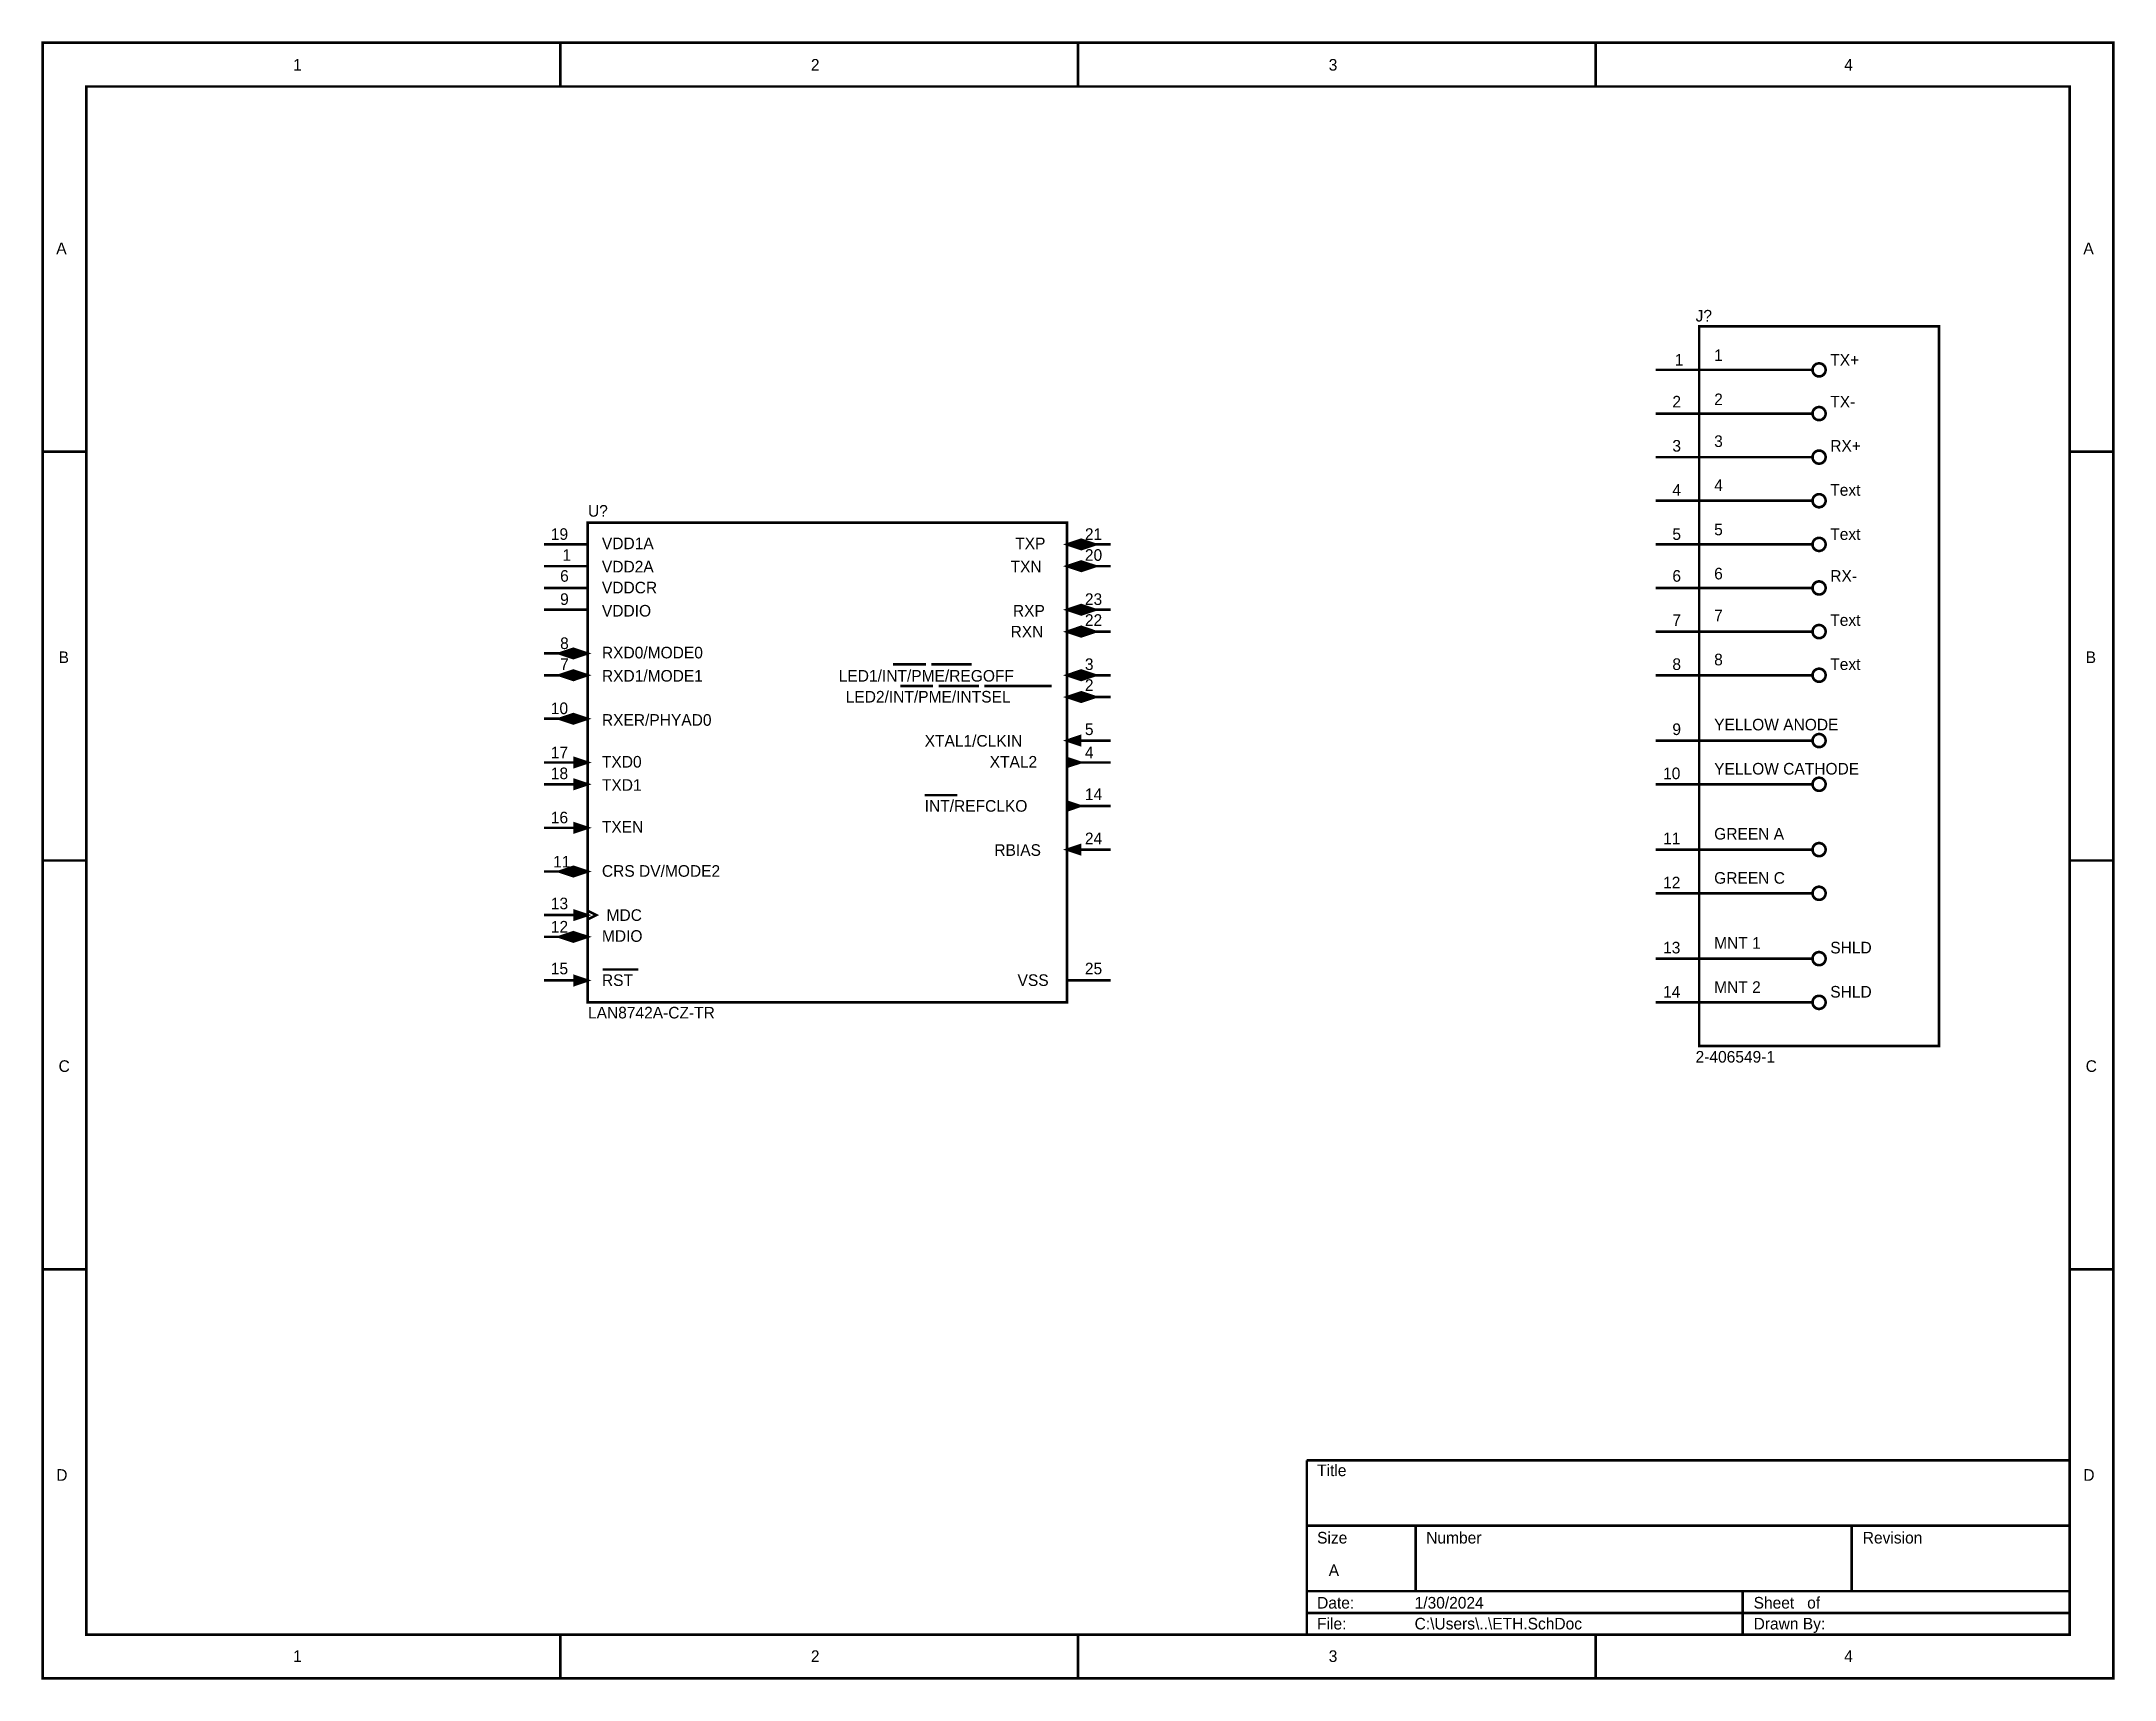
# Model space of a CAD drawing. Header units: inches. Extents: x 0 to 9.5, y -0.01 to 7.51.
import ezdxf

# ---------------------------------------------------------------- set-up
doc = ezdxf.new("R2010")
doc.units = ezdxf.units.IN
doc.header["$MEASUREMENT"] = 0
doc.layers.add('Sheet', color=255, linetype='Continuous')

msp = doc.modelspace()

# ---------------------------------------------------------------- texts
at = {"layer": 'Sheet'}
for s, height, p in [('1', 0.0533, (1.1502, 7.3722)), ('2', 0.0533, (3.5252, 7.3722)), ('3', 0.0533, (5.9002, 7.3722)), ('4', 0.0533, (8.2646, 7.3722)), ('A', 0.0533, (0.0639, 6.5305)), ('A', 0.0533, (9.3615, 6.5305)), ('J?', 0.05327, (7.583, 6.2216)), ('1', 0.0533, (7.6682, 6.0405)), ('1', 0.0533, (7.4871, 6.0192)), ('TX+', 0.05327, (8.2007, 6.0192)), ('2', 0.0533, (7.4765, 5.8274)), ('2', 0.0533, (7.6682, 5.8381)), ('TX-', 0.05327, (8.2007, 5.8274)), ('3', 0.0533, (7.4765, 5.625)), ('3', 0.0533, (7.6682, 5.6463)), ('RX+', 0.05327, (8.2007, 5.625)), ('4', 0.0533, (7.4765, 5.4226)), ('4', 0.0533, (7.6682, 5.4439)), ('Text', 0.05327, (8.2007, 5.4226)), ('U?', 0.05327, (2.5028, 5.3267)), ('19', 0.05327, (2.3324, 5.2202)), ('VDD1A', 0.05327, (2.5667, 5.1776)), ('TXP', 0.05327, (4.4624, 5.1776)), ('21', 0.05327, (4.782, 5.2202)), ('5', 0.0533, (7.4765, 5.2202)), ('5', 0.0533, (7.6682, 5.2415)), ('Text', 0.05327, (8.2007, 5.2202)), ('1', 0.0533, (2.3857, 5.1243)), ('20', 0.05327, (4.782, 5.1243)), ('6', 0.0533, (2.375, 5.0284)), ('VDD2A', 0.05327, (2.5667, 5.071)), ('TXN', 0.05327, (4.4411, 5.071)), ('6', 0.0533, (7.4765, 5.0284)), ('6', 0.0533, (7.6682, 5.0391)), ('RX-', 0.05327, (8.2007, 5.0284)), ('9', 0.0533, (2.375, 4.9219)), ('VDDCR', 0.05327, (2.5667, 4.9751)), ('23', 0.05327, (4.782, 4.9219)), ('VDDIO', 0.05327, (2.5667, 4.8686)), ('RXP', 0.05327, (4.4518, 4.8686)), ('22', 0.05327, (4.782, 4.826)), ('7', 0.0533, (7.4765, 4.826)), ('7', 0.0533, (7.6682, 4.8473)), ('Text', 0.05327, (8.2007, 4.826)), ('8', 0.0533, (2.375, 4.7195)), ('RXN', 0.05327, (4.4411, 4.7727)), ('B', 0.0533, (0.0746, 4.6555)), ('7', 0.0533, (2.375, 4.6236)), ('RXD0/MODE0', 0.05327, (2.5667, 4.6768)), ('3', 0.0533, (4.782, 4.6236)), ('8', 0.0533, (7.4765, 4.6236)), ('8', 0.0533, (7.6682, 4.6449)), ('Text', 0.05327, (8.2007, 4.6236)), ('B', 0.0533, (9.3722, 4.6555)), ('RXD1/MODE1', 0.05327, (2.5667, 4.5703)), ('LED1/INT/PME/REGOFF', 0.053267, (3.653, 4.5703)), ('2', 0.0533, (4.782, 4.5277)), ('10', 0.05327, (2.3324, 4.4212)), ('LED2/INT/PME/INTSEL', 0.053267, (3.685, 4.4744)), ('RXER/PHYAD0', 0.053267, (2.5667, 4.3679)), ('5', 0.0533, (4.782, 4.3253)), ('9', 0.0533, (7.4765, 4.3253)), ('YELLOW ANODE', 0.053267, (7.6682, 4.3466)), ('XTAL1/CLKIN', 0.053267, (4.0471, 4.272)), ('17', 0.05327, (2.3324, 4.2188)), ('TXD0', 0.05327, (2.5667, 4.1761)), ('XTAL2', 0.05327, (4.3453, 4.1761)), ('4', 0.0533, (4.782, 4.2188)), ('YELLOW CATHODE', 0.053267, (7.6682, 4.1442)), ('18', 0.05327, (2.3324, 4.1229)), ('TXD1', 0.05327, (2.5667, 4.0696)), ('10', 0.05327, (7.4339, 4.1229)), ('INT/REFCLKO', 0.053267, (4.0471, 3.9737)), ('14', 0.05327, (4.782, 4.027)), ('16', 0.05327, (2.3324, 3.9205)), ('TXEN', 0.05327, (2.5667, 3.8778)), ('GREEN A', 0.05327, (7.6682, 3.8459)), ('RBIAS', 0.05327, (4.3666, 3.7713)), ('24', 0.05327, (4.782, 3.8246)), ('11', 0.05327, (7.4339, 3.8246)), ('11', 0.05327, (2.343, 3.718)), ('CRS DV/MODE2', 0.053267, (2.5667, 3.6754)), ('12', 0.05327, (7.4339, 3.6222)), ('GREEN C', 0.05327, (7.6682, 3.6435)), ('13', 0.05327, (2.3324, 3.5263)), ('MDC', 0.05327, (2.588, 3.473)), ('12', 0.05327, (2.3324, 3.4197)), ('MDIO', 0.05327, (2.5667, 3.3771)), ('13', 0.05327, (7.4339, 3.3239)), ('MNT 1', 0.05327, (7.6682, 3.3452)), ('SHLD', 0.05327, (8.2007, 3.3239)), ('15', 0.05327, (2.3324, 3.228)), ('25', 0.05327, (4.782, 3.228)), ('RST', 0.05327, (2.5667, 3.1747)), ('VSS', 0.05327, (4.4731, 3.1747)), ('14', 0.05327, (7.4339, 3.1214)), ('MNT 2', 0.05327, (7.6682, 3.1428)), ('SHLD', 0.05327, (8.2007, 3.1214)), ('LAN8742A-CZ-TR', 0.053267, (2.5028, 3.0256)), ('2-406549-1', 0.05327, (7.583, 2.8232)), ('C', 0.0533, (0.0746, 2.7805)), ('C', 0.0533, (9.3722, 2.7805)), ('D', 0.0533, (0.0639, 0.9055)), ('Title', 0.05327, (5.847, 0.9268)), ('D', 0.0533, (9.3615, 0.9055)), ('Size', 0.05327, (5.847, 0.6179)), ('Number', 0.05327, (6.3475, 0.6179)), ('Revision', 0.05327, (8.3498, 0.6179)), ('A', 0.0533, (5.9002, 0.4688)), ('Date:', 0.05327, (5.847, 0.3196)), ('1/30/2024', 0.05327, (6.2943, 0.3196)), ('Sheet   of', 0.05327, (7.8492, 0.3196)), ('File:', 0.05327, (5.847, 0.2237)), ('C:\\Users\\..\\ETH.SchDoc', 0.053267, (6.2943, 0.2237)), ('Drawn By:', 0.05327, (7.8492, 0.2237)), ('1', 0.0533, (1.1502, 0.0746)), ('2', 0.0533, (3.5252, 0.0746)), ('3', 0.0533, (5.9002, 0.0746)), ('4', 0.0533, (8.2646, 0.0746))]:
    msp.add_text(s, height=height, dxfattribs=at).set_placement(p)

# ---------------------------------------------------------------- linework, layer by layer
at = {"layer": 'Sheet'}
for points in [[(0.002, 7.5, 0.0118, 0.0118, 0), (9.4987, 7.5, 0.0118, 0.0118, 0), (9.4987, 0, 0.0118, 0.0118, 0), (0.002, 0, 0.0118, 0.0118, 0), (0.002, 7.5, 0.0118, 0.0118, 0)], [(0.002, 7.5, 0.0039, 0.0039, 0), (0.002, 0, 0.0039, 0.0039, 0), (9.4987, 0, 0.0039, 0.0039, 0), (9.4987, 7.5, 0.0039, 0.0039, 0), (0.002, 7.5, 0.0039, 0.0039, 0), (0.002, 7.5, 0.0039, 0.0039, 0)], [(0.2017, 7.2996, 0.0118, 0.0118, 0), (9.299, 7.2996, 0.0118, 0.0118, 0), (9.299, 0.1998, 0.0118, 0.0118, 0), (0.2017, 0.1998, 0.0118, 0.0118, 0), (0.2017, 7.2996, 0.0118, 0.0118, 0)], [(0.2017, 7.2996, 0.0039, 0.0039, 0), (0.2017, 0.1998, 0.0039, 0.0039, 0), (9.299, 0.1998, 0.0039, 0.0039, 0), (9.299, 7.2996, 0.0039, 0.0039, 0), (0.2017, 7.2996, 0.0039, 0.0039, 0), (0.2017, 7.2996, 0.0039, 0.0039, 0)], [(7.5996, 6.1996, 0.0118, 0.0118, 0), (8.6992, 6.1996, 0.0118, 0.0118, 0), (8.6992, 2.8997, 0.0118, 0.0118, 0), (7.5996, 2.8997, 0.0118, 0.0118, 0), (7.5996, 6.1996, 0.0118, 0.0118, 0)], [(7.5996, 6.1996, 0.0039, 0.0039, 0), (7.5996, 2.8997, 0.0039, 0.0039, 0), (8.6992, 2.8997, 0.0039, 0.0039, 0), (8.6992, 6.1996, 0.0039, 0.0039, 0), (7.5996, 6.1996, 0.0039, 0.0039, 0), (7.5996, 6.1996, 0.0039, 0.0039, 0)], [(2.5008, 5.2994, 0.0118, 0.0118, 0), (4.7001, 5.2994, 0.0118, 0.0118, 0), (4.7001, 3.0995, 0.0118, 0.0118, 0), (2.5008, 3.0995, 0.0118, 0.0118, 0), (2.5008, 5.2994, 0.0118, 0.0118, 0)], [(2.5008, 5.2994, 0.0039, 0.0039, 0), (2.5008, 3.0995, 0.0039, 0.0039, 0), (4.7001, 3.0995, 0.0039, 0.0039, 0), (4.7001, 5.2994, 0.0039, 0.0039, 0), (2.5008, 5.2994, 0.0039, 0.0039, 0), (2.5008, 5.2994, 0.0039, 0.0039, 0)], [(4.76, 5.2195, 0.0118, 0.0118, 0), (4.7001, 5.1995, 0.0118, 0.0118, 0), (4.76, 5.1796, 0.0118, 0.0118, 0), (4.76, 5.2195, 0.0118, 0.0118, 0)], [(4.76, 5.2195, 0.0039, 0.0039, 0), (4.7001, 5.1995, 0.0039, 0.0039, 0), (4.76, 5.1796, 0.0039, 0.0039, 0), (4.76, 5.2195, 0.0039, 0.0039, 0)], [(4.7706, 5.2195, 0.0118, 0.0118, 0), (4.7706, 5.1796, 0.0118, 0.0118, 0), (4.8305, 5.1995, 0.0118, 0.0118, 0), (4.7706, 5.2195, 0.0118, 0.0118, 0)], [(4.7706, 5.2195, 0.0039, 0.0039, 0), (4.7706, 5.1796, 0.0039, 0.0039, 0), (4.8305, 5.1995, 0.0039, 0.0039, 0), (4.7706, 5.2195, 0.0039, 0.0039, 0)], [(4.76, 5.1196, 0.0118, 0.0118, 0), (4.7001, 5.0997, 0.0118, 0.0118, 0), (4.76, 5.0797, 0.0118, 0.0118, 0), (4.76, 5.1196, 0.0118, 0.0118, 0)], [(4.76, 5.1196, 0.0039, 0.0039, 0), (4.7001, 5.0997, 0.0039, 0.0039, 0), (4.76, 5.0797, 0.0039, 0.0039, 0), (4.76, 5.1196, 0.0039, 0.0039, 0)], [(4.7706, 5.1196, 0.0118, 0.0118, 0), (4.7706, 5.0797, 0.0118, 0.0118, 0), (4.8305, 5.0997, 0.0118, 0.0118, 0), (4.7706, 5.1196, 0.0118, 0.0118, 0)], [(4.7706, 5.1196, 0.0039, 0.0039, 0), (4.7706, 5.0797, 0.0039, 0.0039, 0), (4.8305, 5.0997, 0.0039, 0.0039, 0), (4.7706, 5.1196, 0.0039, 0.0039, 0)], [(4.76, 4.9199, 0.0118, 0.0118, 0), (4.7001, 4.8999, 0.0118, 0.0118, 0), (4.76, 4.8799, 0.0118, 0.0118, 0), (4.76, 4.9199, 0.0118, 0.0118, 0)], [(4.76, 4.9199, 0.0039, 0.0039, 0), (4.7001, 4.8999, 0.0039, 0.0039, 0), (4.76, 4.8799, 0.0039, 0.0039, 0), (4.76, 4.9199, 0.0039, 0.0039, 0)], [(4.7706, 4.9199, 0.0118, 0.0118, 0), (4.7706, 4.8799, 0.0118, 0.0118, 0), (4.8305, 4.8999, 0.0118, 0.0118, 0), (4.7706, 4.9199, 0.0118, 0.0118, 0)], [(4.7706, 4.9199, 0.0039, 0.0039, 0), (4.7706, 4.8799, 0.0039, 0.0039, 0), (4.8305, 4.8999, 0.0039, 0.0039, 0), (4.7706, 4.9199, 0.0039, 0.0039, 0)], [(4.76, 4.82, 0.0118, 0.0118, 0), (4.7001, 4.7994, 0.0118, 0.0118, 0), (4.76, 4.7794, 0.0118, 0.0118, 0), (4.76, 4.82, 0.0118, 0.0118, 0)], [(4.76, 4.82, 0.0039, 0.0039, 0), (4.7001, 4.7994, 0.0039, 0.0039, 0), (4.76, 4.7794, 0.0039, 0.0039, 0), (4.76, 4.82, 0.0039, 0.0039, 0)], [(4.7706, 4.82, 0.0118, 0.0118, 0), (4.7706, 4.7794, 0.0118, 0.0118, 0), (4.8305, 4.7994, 0.0118, 0.0118, 0), (4.7706, 4.82, 0.0118, 0.0118, 0)], [(4.7706, 4.82, 0.0039, 0.0039, 0), (4.7706, 4.7794, 0.0039, 0.0039, 0), (4.8305, 4.7994, 0.0039, 0.0039, 0), (4.7706, 4.82, 0.0039, 0.0039, 0)], [(2.4309, 4.7195, 0.0118, 0.0118, 0), (2.4309, 4.6795, 0.0118, 0.0118, 0), (2.371, 4.6995, 0.0118, 0.0118, 0), (2.4309, 4.7195, 0.0118, 0.0118, 0)], [(2.4309, 4.7195, 0.0039, 0.0039, 0), (2.4309, 4.6795, 0.0039, 0.0039, 0), (2.371, 4.6995, 0.0039, 0.0039, 0), (2.4309, 4.7195, 0.0039, 0.0039, 0)], [(2.4409, 4.7195, 0.0118, 0.0118, 0), (2.5008, 4.6995, 0.0118, 0.0118, 0), (2.4409, 4.6795, 0.0118, 0.0118, 0), (2.4409, 4.7195, 0.0118, 0.0118, 0)], [(2.4409, 4.7195, 0.0039, 0.0039, 0), (2.5008, 4.6995, 0.0039, 0.0039, 0), (2.4409, 4.6795, 0.0039, 0.0039, 0), (2.4409, 4.7195, 0.0039, 0.0039, 0)], [(2.4309, 4.6196, 0.0118, 0.0118, 0), (2.4309, 4.5796, 0.0118, 0.0118, 0), (2.371, 4.5996, 0.0118, 0.0118, 0), (2.4309, 4.6196, 0.0118, 0.0118, 0)], [(2.4309, 4.6196, 0.0039, 0.0039, 0), (2.4309, 4.5796, 0.0039, 0.0039, 0), (2.371, 4.5996, 0.0039, 0.0039, 0), (2.4309, 4.6196, 0.0039, 0.0039, 0)], [(2.4409, 4.6196, 0.0118, 0.0118, 0), (2.5008, 4.5996, 0.0118, 0.0118, 0), (2.4409, 4.5796, 0.0118, 0.0118, 0), (2.4409, 4.6196, 0.0118, 0.0118, 0)], [(2.4409, 4.6196, 0.0039, 0.0039, 0), (2.5008, 4.5996, 0.0039, 0.0039, 0), (2.4409, 4.5796, 0.0039, 0.0039, 0), (2.4409, 4.6196, 0.0039, 0.0039, 0)], [(4.76, 4.6196, 0.0118, 0.0118, 0), (4.7001, 4.5996, 0.0118, 0.0118, 0), (4.76, 4.5796, 0.0118, 0.0118, 0), (4.76, 4.6196, 0.0118, 0.0118, 0)], [(4.76, 4.6196, 0.0039, 0.0039, 0), (4.7001, 4.5996, 0.0039, 0.0039, 0), (4.76, 4.5796, 0.0039, 0.0039, 0), (4.76, 4.6196, 0.0039, 0.0039, 0)], [(4.7706, 4.6196, 0.0118, 0.0118, 0), (4.7706, 4.5796, 0.0118, 0.0118, 0), (4.8305, 4.5996, 0.0118, 0.0118, 0), (4.7706, 4.6196, 0.0118, 0.0118, 0)], [(4.7706, 4.6196, 0.0039, 0.0039, 0), (4.7706, 4.5796, 0.0039, 0.0039, 0), (4.8305, 4.5996, 0.0039, 0.0039, 0), (4.7706, 4.6196, 0.0039, 0.0039, 0)], [(4.76, 4.5197, 0.0118, 0.0118, 0), (4.7001, 4.4997, 0.0118, 0.0118, 0), (4.76, 4.4798, 0.0118, 0.0118, 0), (4.76, 4.5197, 0.0118, 0.0118, 0)], [(4.76, 4.5197, 0.0039, 0.0039, 0), (4.7001, 4.4997, 0.0039, 0.0039, 0), (4.76, 4.4798, 0.0039, 0.0039, 0), (4.76, 4.5197, 0.0039, 0.0039, 0)], [(4.7706, 4.5197, 0.0118, 0.0118, 0), (4.7706, 4.4798, 0.0118, 0.0118, 0), (4.8305, 4.4997, 0.0118, 0.0118, 0), (4.7706, 4.5197, 0.0118, 0.0118, 0)], [(4.7706, 4.5197, 0.0039, 0.0039, 0), (4.7706, 4.4798, 0.0039, 0.0039, 0), (4.8305, 4.4997, 0.0039, 0.0039, 0), (4.7706, 4.5197, 0.0039, 0.0039, 0)], [(2.4309, 4.4198, 0.0118, 0.0118, 0), (2.4309, 4.3799, 0.0118, 0.0118, 0), (2.371, 4.3999, 0.0118, 0.0118, 0), (2.4309, 4.4198, 0.0118, 0.0118, 0)], [(2.4309, 4.4198, 0.0039, 0.0039, 0), (2.4309, 4.3799, 0.0039, 0.0039, 0), (2.371, 4.3999, 0.0039, 0.0039, 0), (2.4309, 4.4198, 0.0039, 0.0039, 0)], [(2.4409, 4.4198, 0.0118, 0.0118, 0), (2.5008, 4.3999, 0.0118, 0.0118, 0), (2.4409, 4.3799, 0.0118, 0.0118, 0), (2.4409, 4.4198, 0.0118, 0.0118, 0)], [(2.4409, 4.4198, 0.0039, 0.0039, 0), (2.5008, 4.3999, 0.0039, 0.0039, 0), (2.4409, 4.3799, 0.0039, 0.0039, 0), (2.4409, 4.4198, 0.0039, 0.0039, 0)], [(4.76, 4.32, 0.0118, 0.0118, 0), (4.7001, 4.3, 0.0118, 0.0118, 0), (4.76, 4.28, 0.0118, 0.0118, 0), (4.76, 4.32, 0.0118, 0.0118, 0)], [(4.76, 4.32, 0.0039, 0.0039, 0), (4.7001, 4.3, 0.0039, 0.0039, 0), (4.76, 4.28, 0.0039, 0.0039, 0), (4.76, 4.32, 0.0039, 0.0039, 0)], [(2.4409, 4.2194, 0.0118, 0.0118, 0), (2.5008, 4.1994, 0.0118, 0.0118, 0), (2.4409, 4.1795, 0.0118, 0.0118, 0), (2.4409, 4.2194, 0.0118, 0.0118, 0)], [(2.4409, 4.2194, 0.0039, 0.0039, 0), (2.5008, 4.1994, 0.0039, 0.0039, 0), (2.4409, 4.1795, 0.0039, 0.0039, 0), (2.4409, 4.2194, 0.0039, 0.0039, 0)], [(4.76, 4.1994, 0.0118, 0.0118, 0), (4.7001, 4.2194, 0.0118, 0.0118, 0), (4.7001, 4.1795, 0.0118, 0.0118, 0), (4.76, 4.1994, 0.0118, 0.0118, 0)], [(4.76, 4.1994, 0.0039, 0.0039, 0), (4.7001, 4.2194, 0.0039, 0.0039, 0), (4.7001, 4.1795, 0.0039, 0.0039, 0), (4.76, 4.1994, 0.0039, 0.0039, 0)], [(2.4409, 4.1195, 0.0118, 0.0118, 0), (2.5008, 4.0996, 0.0118, 0.0118, 0), (2.4409, 4.0796, 0.0118, 0.0118, 0), (2.4409, 4.1195, 0.0118, 0.0118, 0)], [(2.4409, 4.1195, 0.0039, 0.0039, 0), (2.5008, 4.0996, 0.0039, 0.0039, 0), (2.4409, 4.0796, 0.0039, 0.0039, 0), (2.4409, 4.1195, 0.0039, 0.0039, 0)], [(4.76, 3.9997, 0.0118, 0.0118, 0), (4.7001, 4.0197, 0.0118, 0.0118, 0), (4.7001, 3.9797, 0.0118, 0.0118, 0), (4.76, 3.9997, 0.0118, 0.0118, 0)], [(4.76, 3.9997, 0.0039, 0.0039, 0), (4.7001, 4.0197, 0.0039, 0.0039, 0), (4.7001, 3.9797, 0.0039, 0.0039, 0), (4.76, 3.9997, 0.0039, 0.0039, 0)], [(2.4409, 3.9198, 0.0118, 0.0118, 0), (2.5008, 3.8998, 0.0118, 0.0118, 0), (2.4409, 3.8798, 0.0118, 0.0118, 0), (2.4409, 3.9198, 0.0118, 0.0118, 0)], [(2.4409, 3.9198, 0.0039, 0.0039, 0), (2.5008, 3.8998, 0.0039, 0.0039, 0), (2.4409, 3.8798, 0.0039, 0.0039, 0), (2.4409, 3.9198, 0.0039, 0.0039, 0)], [(4.76, 3.8199, 0.0118, 0.0118, 0), (4.7001, 3.7999, 0.0118, 0.0118, 0), (4.76, 3.78, 0.0118, 0.0118, 0), (4.76, 3.8199, 0.0118, 0.0118, 0)], [(4.76, 3.8199, 0.0039, 0.0039, 0), (4.7001, 3.7999, 0.0039, 0.0039, 0), (4.76, 3.78, 0.0039, 0.0039, 0), (4.76, 3.8199, 0.0039, 0.0039, 0)], [(2.4309, 3.7194, 0.0118, 0.0118, 0), (2.4309, 3.6794, 0.0118, 0.0118, 0), (2.371, 3.6994, 0.0118, 0.0118, 0), (2.4309, 3.7194, 0.0118, 0.0118, 0)], [(2.4309, 3.7194, 0.0039, 0.0039, 0), (2.4309, 3.6794, 0.0039, 0.0039, 0), (2.371, 3.6994, 0.0039, 0.0039, 0), (2.4309, 3.7194, 0.0039, 0.0039, 0)], [(2.4409, 3.7194, 0.0118, 0.0118, 0), (2.5008, 3.6994, 0.0118, 0.0118, 0), (2.4409, 3.6794, 0.0118, 0.0118, 0), (2.4409, 3.7194, 0.0118, 0.0118, 0)], [(2.4409, 3.7194, 0.0039, 0.0039, 0), (2.5008, 3.6994, 0.0039, 0.0039, 0), (2.4409, 3.6794, 0.0039, 0.0039, 0), (2.4409, 3.7194, 0.0039, 0.0039, 0)], [(2.4409, 3.5196, 0.0118, 0.0118, 0), (2.5008, 3.4996, 0.0118, 0.0118, 0), (2.4409, 3.4797, 0.0118, 0.0118, 0), (2.4409, 3.5196, 0.0118, 0.0118, 0)], [(2.4409, 3.5196, 0.0039, 0.0039, 0), (2.5008, 3.4996, 0.0039, 0.0039, 0), (2.4409, 3.4797, 0.0039, 0.0039, 0), (2.4409, 3.5196, 0.0039, 0.0039, 0)], [(2.4309, 3.4197, 0.0118, 0.0118, 0), (2.4309, 3.3798, 0.0118, 0.0118, 0), (2.371, 3.3998, 0.0118, 0.0118, 0), (2.4309, 3.4197, 0.0118, 0.0118, 0)], [(2.4409, 3.4197, 0.0118, 0.0118, 0), (2.5008, 3.3998, 0.0118, 0.0118, 0), (2.4409, 3.3798, 0.0118, 0.0118, 0), (2.4409, 3.4197, 0.0118, 0.0118, 0)], [(2.4309, 3.4197, 0.0039, 0.0039, 0), (2.4309, 3.3798, 0.0039, 0.0039, 0), (2.371, 3.3998, 0.0039, 0.0039, 0), (2.4309, 3.4197, 0.0039, 0.0039, 0)], [(2.4409, 3.4197, 0.0039, 0.0039, 0), (2.5008, 3.3998, 0.0039, 0.0039, 0), (2.4409, 3.3798, 0.0039, 0.0039, 0), (2.4409, 3.4197, 0.0039, 0.0039, 0)], [(2.4409, 3.22, 0.0118, 0.0118, 0), (2.5008, 3.2, 0.0118, 0.0118, 0), (2.4409, 3.1794, 0.0118, 0.0118, 0), (2.4409, 3.22, 0.0118, 0.0118, 0)], [(2.4409, 3.22, 0.0039, 0.0039, 0), (2.5008, 3.2, 0.0039, 0.0039, 0), (2.4409, 3.1794, 0.0039, 0.0039, 0), (2.4409, 3.22, 0.0039, 0.0039, 0)]]:
    msp.add_lwpolyline(points, format="xyseb", close=True, dxfattribs=at)
for points in [[(0.002, 7.5, 0.0118, 0.0118, 0), (0.2017, 7.5, 0.0118, 0.0118, 0)], [(2.3763, 7.5, 0.0118, 0.0118, 0), (2.3763, 7.2996, 0.0118, 0.0118, 0)], [(4.75, 7.5, 0.0118, 0.0118, 0), (4.75, 7.2996, 0.0118, 0.0118, 0)], [(7.1243, 7.5, 0.0118, 0.0118, 0), (7.1243, 7.2996, 0.0118, 0.0118, 0)], [(9.4987, 7.5, 0.0118, 0.0118, 0), (9.299, 7.5, 0.0118, 0.0118, 0)], [(9.4987, 7.5, 0.0118, 0.0118, 0), (9.4987, 7.2996, 0.0118, 0.0118, 0)], [(7.5996, 5.9999, 0.0118, 0.0118, 0), (7.3992, 5.9999, 0.0118, 0.0118, 0)], [(8.1195, 5.9999, 0.0118, 0.0118, 0), (7.5996, 5.9999, 0.0118, 0.0118, 0)], [(8.1195, 5.9999, 0.0118, 0.0118, 0), (8.1195, 6.0012, 0.0118, 0.0118, 0), (8.1195, 6.0032, 0.0118, 0.0118, 0), (8.1201, 6.0045, 0.0118, 0.0118, 0), (8.1201, 6.0059, 0.0118, 0.0118, 0), (8.1201, 6.0072, 0.0118, 0.0118, 0), (8.1208, 6.0085, 0.0118, 0.0118, 0), (8.1215, 6.0105, 0.0118, 0.0118, 0), (8.1221, 6.0119, 0.0118, 0.0118, 0), (8.1221, 6.0132, 0.0118, 0.0118, 0), (8.1228, 6.0145, 0.0118, 0.0118, 0), (8.1235, 6.0152, 0.0118, 0.0118, 0), (8.1248, 6.0165, 0.0118, 0.0118, 0), (8.1255, 6.0178, 0.0118, 0.0118, 0), (8.1261, 6.0192, 0.0118, 0.0118, 0), (8.1275, 6.0198, 0.0118, 0.0118, 0), (8.1281, 6.0212, 0.0118, 0.0118, 0), (8.1294, 6.0218, 0.0118, 0.0118, 0), (8.1301, 6.0232, 0.0118, 0.0118, 0), (8.1314, 6.0238, 0.0118, 0.0118, 0), (8.1328, 6.0245, 0.0118, 0.0118, 0), (8.1341, 6.0258, 0.0118, 0.0118, 0), (8.1348, 6.0265, 0.0118, 0.0118, 0), (8.1361, 6.0272, 0.0118, 0.0118, 0), (8.1374, 6.0272, 0.0118, 0.0118, 0), (8.1388, 6.0278, 0.0118, 0.0118, 0), (8.1408, 6.0285, 0.0118, 0.0118, 0), (8.1421, 6.0292, 0.0118, 0.0118, 0), (8.1434, 6.0292, 0.0118, 0.0118, 0), (8.1448, 6.0292, 0.0118, 0.0118, 0), (8.1461, 6.0298, 0.0118, 0.0118, 0), (8.1481, 6.0298, 0.0118, 0.0118, 0), (8.1494, 6.0298, 0.0118, 0.0118, 0)], [(8.1494, 5.9699, 0.0118, 0.0118, 0), (8.1481, 5.9699, 0.0118, 0.0118, 0), (8.1461, 5.9699, 0.0118, 0.0118, 0), (8.1448, 5.9706, 0.0118, 0.0118, 0), (8.1434, 5.9706, 0.0118, 0.0118, 0), (8.1421, 5.9706, 0.0118, 0.0118, 0), (8.1408, 5.9712, 0.0118, 0.0118, 0), (8.1388, 5.9719, 0.0118, 0.0118, 0), (8.1374, 5.9726, 0.0118, 0.0118, 0), (8.1361, 5.9726, 0.0118, 0.0118, 0), (8.1348, 5.9732, 0.0118, 0.0118, 0), (8.1341, 5.9739, 0.0118, 0.0118, 0), (8.1328, 5.9752, 0.0118, 0.0118, 0), (8.1314, 5.9759, 0.0118, 0.0118, 0), (8.1301, 5.9766, 0.0118, 0.0118, 0), (8.1294, 5.9779, 0.0118, 0.0118, 0), (8.1281, 5.9786, 0.0118, 0.0118, 0), (8.1275, 5.9799, 0.0118, 0.0118, 0), (8.1261, 5.9806, 0.0118, 0.0118, 0), (8.1255, 5.9819, 0.0118, 0.0118, 0), (8.1248, 5.9832, 0.0118, 0.0118, 0), (8.1235, 5.9846, 0.0118, 0.0118, 0), (8.1228, 5.9852, 0.0118, 0.0118, 0), (8.1221, 5.9866, 0.0118, 0.0118, 0), (8.1221, 5.9879, 0.0118, 0.0118, 0), (8.1215, 5.9892, 0.0118, 0.0118, 0), (8.1208, 5.9912, 0.0118, 0.0118, 0), (8.1201, 5.9925, 0.0118, 0.0118, 0), (8.1201, 5.9939, 0.0118, 0.0118, 0), (8.1201, 5.9952, 0.0118, 0.0118, 0), (8.1195, 5.9965, 0.0118, 0.0118, 0), (8.1195, 5.9985, 0.0118, 0.0118, 0), (8.1195, 5.9999, 0.0118, 0.0118, 0)], [(8.1195, 5.9999, 0.0118, 0.0118, 0), (8.1195, 5.9999, 0.0118, 0.0118, 0)], [(8.1494, 6.0298, 0.0118, 0.0118, 0), (8.1494, 6.0298, 0.0118, 0.0118, 0)], [(8.1494, 6.0298, 0.0118, 0.0118, 0), (8.1507, 6.0298, 0.0118, 0.0118, 0), (8.1527, 6.0298, 0.0118, 0.0118, 0), (8.1541, 6.0292, 0.0118, 0.0118, 0), (8.1554, 6.0292, 0.0118, 0.0118, 0), (8.1567, 6.0292, 0.0118, 0.0118, 0), (8.1581, 6.0285, 0.0118, 0.0118, 0), (8.1601, 6.0278, 0.0118, 0.0118, 0), (8.1614, 6.0272, 0.0118, 0.0118, 0), (8.1627, 6.0272, 0.0118, 0.0118, 0), (8.1641, 6.0265, 0.0118, 0.0118, 0), (8.1647, 6.0258, 0.0118, 0.0118, 0), (8.1661, 6.0245, 0.0118, 0.0118, 0), (8.1674, 6.0238, 0.0118, 0.0118, 0), (8.1687, 6.0232, 0.0118, 0.0118, 0), (8.1694, 6.0218, 0.0118, 0.0118, 0), (8.1707, 6.0212, 0.0118, 0.0118, 0), (8.1714, 6.0198, 0.0118, 0.0118, 0), (8.1727, 6.0192, 0.0118, 0.0118, 0), (8.1734, 6.0178, 0.0118, 0.0118, 0), (8.174, 6.0165, 0.0118, 0.0118, 0), (8.1754, 6.0152, 0.0118, 0.0118, 0), (8.176, 6.0145, 0.0118, 0.0118, 0), (8.1767, 6.0132, 0.0118, 0.0118, 0), (8.1767, 6.0119, 0.0118, 0.0118, 0), (8.1774, 6.0105, 0.0118, 0.0118, 0), (8.178, 6.0085, 0.0118, 0.0118, 0), (8.1787, 6.0072, 0.0118, 0.0118, 0), (8.1787, 6.0059, 0.0118, 0.0118, 0), (8.1787, 6.0045, 0.0118, 0.0118, 0), (8.1794, 6.0032, 0.0118, 0.0118, 0), (8.1794, 6.0012, 0.0118, 0.0118, 0), (8.1794, 5.9999, 0.0118, 0.0118, 0)], [(8.1794, 5.9999, 0.0118, 0.0118, 0), (8.1794, 5.9985, 0.0118, 0.0118, 0), (8.1794, 5.9965, 0.0118, 0.0118, 0), (8.1787, 5.9952, 0.0118, 0.0118, 0), (8.1787, 5.9939, 0.0118, 0.0118, 0), (8.1787, 5.9925, 0.0118, 0.0118, 0), (8.178, 5.9912, 0.0118, 0.0118, 0), (8.1774, 5.9892, 0.0118, 0.0118, 0), (8.1767, 5.9879, 0.0118, 0.0118, 0), (8.1767, 5.9866, 0.0118, 0.0118, 0), (8.176, 5.9852, 0.0118, 0.0118, 0), (8.1754, 5.9846, 0.0118, 0.0118, 0), (8.174, 5.9832, 0.0118, 0.0118, 0), (8.1734, 5.9819, 0.0118, 0.0118, 0), (8.1727, 5.9806, 0.0118, 0.0118, 0), (8.1714, 5.9799, 0.0118, 0.0118, 0), (8.1707, 5.9786, 0.0118, 0.0118, 0), (8.1694, 5.9779, 0.0118, 0.0118, 0), (8.1687, 5.9766, 0.0118, 0.0118, 0), (8.1674, 5.9759, 0.0118, 0.0118, 0), (8.1661, 5.9752, 0.0118, 0.0118, 0), (8.1647, 5.9739, 0.0118, 0.0118, 0), (8.1641, 5.9732, 0.0118, 0.0118, 0), (8.1627, 5.9726, 0.0118, 0.0118, 0), (8.1614, 5.9726, 0.0118, 0.0118, 0), (8.1601, 5.9719, 0.0118, 0.0118, 0), (8.1581, 5.9712, 0.0118, 0.0118, 0), (8.1567, 5.9706, 0.0118, 0.0118, 0), (8.1554, 5.9706, 0.0118, 0.0118, 0), (8.1541, 5.9706, 0.0118, 0.0118, 0), (8.1527, 5.9699, 0.0118, 0.0118, 0), (8.1507, 5.9699, 0.0118, 0.0118, 0), (8.1494, 5.9699, 0.0118, 0.0118, 0)], [(8.1794, 5.9999, 0.0118, 0.0118, 0), (8.1794, 5.9999, 0.0118, 0.0118, 0), (8.1794, 5.9999, 0.0118, 0.0118, 0), (8.1794, 5.9999, 0.0118, 0.0118, 0), (8.1794, 5.9999, 0.0118, 0.0118, 0), (8.1794, 5.9999, 0.0118, 0.0118, 0), (8.1794, 5.9999, 0.0118, 0.0118, 0), (8.1794, 5.9999, 0.0118, 0.0118, 0), (8.1794, 5.9999, 0.0118, 0.0118, 0), (8.1794, 5.9999, 0.0118, 0.0118, 0), (8.1794, 5.9999, 0.0118, 0.0118, 0), (8.1794, 5.9999, 0.0118, 0.0118, 0), (8.1794, 5.9999, 0.0118, 0.0118, 0), (8.1794, 5.9999, 0.0118, 0.0118, 0), (8.1794, 5.9999, 0.0118, 0.0118, 0), (8.1794, 5.9999, 0.0118, 0.0118, 0), (8.1794, 5.9999, 0.0118, 0.0118, 0), (8.1794, 5.9999, 0.0118, 0.0118, 0), (8.1794, 5.9999, 0.0118, 0.0118, 0), (8.1794, 5.9999, 0.0118, 0.0118, 0), (8.1794, 5.9999, 0.0118, 0.0118, 0), (8.1794, 5.9999, 0.0118, 0.0118, 0), (8.1794, 5.9999, 0.0118, 0.0118, 0), (8.1794, 5.9999, 0.0118, 0.0118, 0), (8.1794, 5.9999, 0.0118, 0.0118, 0), (8.1794, 5.9999, 0.0118, 0.0118, 0), (8.1794, 5.9999, 0.0118, 0.0118, 0), (8.1794, 5.9999, 0.0118, 0.0118, 0), (8.1794, 5.9999, 0.0118, 0.0118, 0), (8.1794, 5.9999, 0.0118, 0.0118, 0), (8.1794, 5.9999, 0.0118, 0.0118, 0), (8.1794, 5.9999, 0.0118, 0.0118, 0), (8.1794, 5.9999, 0.0118, 0.0118, 0)], [(8.1794, 5.9999, 0.0118, 0.0118, 0), (8.1794, 5.9999, 0.0118, 0.0118, 0)], [(7.5996, 5.7994, 0.0118, 0.0118, 0), (7.3992, 5.7994, 0.0118, 0.0118, 0)], [(8.1195, 5.7994, 0.0118, 0.0118, 0), (7.5996, 5.7994, 0.0118, 0.0118, 0)], [(8.1195, 5.7994, 0.0118, 0.0118, 0), (8.1195, 5.8008, 0.0118, 0.0118, 0), (8.1195, 5.8028, 0.0118, 0.0118, 0), (8.1201, 5.8041, 0.0118, 0.0118, 0), (8.1201, 5.8054, 0.0118, 0.0118, 0), (8.1201, 5.8068, 0.0118, 0.0118, 0), (8.1208, 5.8081, 0.0118, 0.0118, 0), (8.1215, 5.8101, 0.0118, 0.0118, 0), (8.1221, 5.8114, 0.0118, 0.0118, 0), (8.1221, 5.8128, 0.0118, 0.0118, 0), (8.1228, 5.8141, 0.0118, 0.0118, 0), (8.1235, 5.8148, 0.0118, 0.0118, 0), (8.1248, 5.8161, 0.0118, 0.0118, 0), (8.1255, 5.8174, 0.0118, 0.0118, 0), (8.1261, 5.8188, 0.0118, 0.0118, 0), (8.1275, 5.8194, 0.0118, 0.0118, 0), (8.1281, 5.8208, 0.0118, 0.0118, 0), (8.1294, 5.8214, 0.0118, 0.0118, 0), (8.1301, 5.8228, 0.0118, 0.0118, 0), (8.1314, 5.8234, 0.0118, 0.0118, 0), (8.1328, 5.8241, 0.0118, 0.0118, 0), (8.1341, 5.8254, 0.0118, 0.0118, 0), (8.1348, 5.8261, 0.0118, 0.0118, 0), (8.1361, 5.8267, 0.0118, 0.0118, 0), (8.1374, 5.8267, 0.0118, 0.0118, 0), (8.1388, 5.8274, 0.0118, 0.0118, 0), (8.1408, 5.8281, 0.0118, 0.0118, 0), (8.1421, 5.8287, 0.0118, 0.0118, 0), (8.1434, 5.8287, 0.0118, 0.0118, 0), (8.1448, 5.8287, 0.0118, 0.0118, 0), (8.1461, 5.8294, 0.0118, 0.0118, 0), (8.1481, 5.8294, 0.0118, 0.0118, 0), (8.1494, 5.8294, 0.0118, 0.0118, 0)], [(8.1494, 5.7695, 0.0118, 0.0118, 0), (8.1481, 5.7695, 0.0118, 0.0118, 0), (8.1461, 5.7695, 0.0118, 0.0118, 0), (8.1448, 5.7702, 0.0118, 0.0118, 0), (8.1434, 5.7702, 0.0118, 0.0118, 0), (8.1421, 5.7702, 0.0118, 0.0118, 0), (8.1408, 5.7708, 0.0118, 0.0118, 0), (8.1388, 5.7715, 0.0118, 0.0118, 0), (8.1374, 5.7722, 0.0118, 0.0118, 0), (8.1361, 5.7722, 0.0118, 0.0118, 0), (8.1348, 5.7728, 0.0118, 0.0118, 0), (8.1341, 5.7735, 0.0118, 0.0118, 0), (8.1328, 5.7748, 0.0118, 0.0118, 0), (8.1314, 5.7755, 0.0118, 0.0118, 0), (8.1301, 5.7761, 0.0118, 0.0118, 0), (8.1294, 5.7775, 0.0118, 0.0118, 0), (8.1281, 5.7781, 0.0118, 0.0118, 0), (8.1275, 5.7795, 0.0118, 0.0118, 0), (8.1261, 5.7801, 0.0118, 0.0118, 0), (8.1255, 5.7815, 0.0118, 0.0118, 0), (8.1248, 5.7828, 0.0118, 0.0118, 0), (8.1235, 5.7841, 0.0118, 0.0118, 0), (8.1228, 5.7848, 0.0118, 0.0118, 0), (8.1221, 5.7861, 0.0118, 0.0118, 0), (8.1221, 5.7875, 0.0118, 0.0118, 0), (8.1215, 5.7888, 0.0118, 0.0118, 0), (8.1208, 5.7908, 0.0118, 0.0118, 0), (8.1201, 5.7921, 0.0118, 0.0118, 0), (8.1201, 5.7935, 0.0118, 0.0118, 0), (8.1201, 5.7948, 0.0118, 0.0118, 0), (8.1195, 5.7961, 0.0118, 0.0118, 0), (8.1195, 5.7981, 0.0118, 0.0118, 0), (8.1195, 5.7994, 0.0118, 0.0118, 0)], [(8.1195, 5.7994, 0.0118, 0.0118, 0), (8.1195, 5.7994, 0.0118, 0.0118, 0)], [(8.1494, 5.8294, 0.0118, 0.0118, 0), (8.1494, 5.8294, 0.0118, 0.0118, 0)], [(8.1494, 5.8294, 0.0118, 0.0118, 0), (8.1507, 5.8294, 0.0118, 0.0118, 0), (8.1527, 5.8294, 0.0118, 0.0118, 0), (8.1541, 5.8287, 0.0118, 0.0118, 0), (8.1554, 5.8287, 0.0118, 0.0118, 0), (8.1567, 5.8287, 0.0118, 0.0118, 0), (8.1581, 5.8281, 0.0118, 0.0118, 0), (8.1601, 5.8274, 0.0118, 0.0118, 0), (8.1614, 5.8267, 0.0118, 0.0118, 0), (8.1627, 5.8267, 0.0118, 0.0118, 0), (8.1641, 5.8261, 0.0118, 0.0118, 0), (8.1647, 5.8254, 0.0118, 0.0118, 0), (8.1661, 5.8241, 0.0118, 0.0118, 0), (8.1674, 5.8234, 0.0118, 0.0118, 0), (8.1687, 5.8228, 0.0118, 0.0118, 0), (8.1694, 5.8214, 0.0118, 0.0118, 0), (8.1707, 5.8208, 0.0118, 0.0118, 0), (8.1714, 5.8194, 0.0118, 0.0118, 0), (8.1727, 5.8188, 0.0118, 0.0118, 0), (8.1734, 5.8174, 0.0118, 0.0118, 0), (8.174, 5.8161, 0.0118, 0.0118, 0), (8.1754, 5.8148, 0.0118, 0.0118, 0), (8.176, 5.8141, 0.0118, 0.0118, 0), (8.1767, 5.8128, 0.0118, 0.0118, 0), (8.1767, 5.8114, 0.0118, 0.0118, 0), (8.1774, 5.8101, 0.0118, 0.0118, 0), (8.178, 5.8081, 0.0118, 0.0118, 0), (8.1787, 5.8068, 0.0118, 0.0118, 0), (8.1787, 5.8054, 0.0118, 0.0118, 0), (8.1787, 5.8041, 0.0118, 0.0118, 0), (8.1794, 5.8028, 0.0118, 0.0118, 0), (8.1794, 5.8008, 0.0118, 0.0118, 0), (8.1794, 5.7994, 0.0118, 0.0118, 0)], [(8.1794, 5.7994, 0.0118, 0.0118, 0), (8.1794, 5.7981, 0.0118, 0.0118, 0), (8.1794, 5.7961, 0.0118, 0.0118, 0), (8.1787, 5.7948, 0.0118, 0.0118, 0), (8.1787, 5.7935, 0.0118, 0.0118, 0), (8.1787, 5.7921, 0.0118, 0.0118, 0), (8.178, 5.7908, 0.0118, 0.0118, 0), (8.1774, 5.7888, 0.0118, 0.0118, 0), (8.1767, 5.7875, 0.0118, 0.0118, 0), (8.1767, 5.7861, 0.0118, 0.0118, 0), (8.176, 5.7848, 0.0118, 0.0118, 0), (8.1754, 5.7841, 0.0118, 0.0118, 0), (8.174, 5.7828, 0.0118, 0.0118, 0), (8.1734, 5.7815, 0.0118, 0.0118, 0), (8.1727, 5.7801, 0.0118, 0.0118, 0), (8.1714, 5.7795, 0.0118, 0.0118, 0), (8.1707, 5.7781, 0.0118, 0.0118, 0), (8.1694, 5.7775, 0.0118, 0.0118, 0), (8.1687, 5.7761, 0.0118, 0.0118, 0), (8.1674, 5.7755, 0.0118, 0.0118, 0), (8.1661, 5.7748, 0.0118, 0.0118, 0), (8.1647, 5.7735, 0.0118, 0.0118, 0), (8.1641, 5.7728, 0.0118, 0.0118, 0), (8.1627, 5.7722, 0.0118, 0.0118, 0), (8.1614, 5.7722, 0.0118, 0.0118, 0), (8.1601, 5.7715, 0.0118, 0.0118, 0), (8.1581, 5.7708, 0.0118, 0.0118, 0), (8.1567, 5.7702, 0.0118, 0.0118, 0), (8.1554, 5.7702, 0.0118, 0.0118, 0), (8.1541, 5.7702, 0.0118, 0.0118, 0), (8.1527, 5.7695, 0.0118, 0.0118, 0), (8.1507, 5.7695, 0.0118, 0.0118, 0), (8.1494, 5.7695, 0.0118, 0.0118, 0)], [(8.1794, 5.7994, 0.0118, 0.0118, 0), (8.1794, 5.7994, 0.0118, 0.0118, 0), (8.1794, 5.7994, 0.0118, 0.0118, 0), (8.1794, 5.7994, 0.0118, 0.0118, 0), (8.1794, 5.7994, 0.0118, 0.0118, 0), (8.1794, 5.7994, 0.0118, 0.0118, 0), (8.1794, 5.7994, 0.0118, 0.0118, 0), (8.1794, 5.7994, 0.0118, 0.0118, 0), (8.1794, 5.7994, 0.0118, 0.0118, 0), (8.1794, 5.7994, 0.0118, 0.0118, 0), (8.1794, 5.7994, 0.0118, 0.0118, 0), (8.1794, 5.7994, 0.0118, 0.0118, 0), (8.1794, 5.7994, 0.0118, 0.0118, 0), (8.1794, 5.7994, 0.0118, 0.0118, 0), (8.1794, 5.7994, 0.0118, 0.0118, 0), (8.1794, 5.7994, 0.0118, 0.0118, 0), (8.1794, 5.7994, 0.0118, 0.0118, 0), (8.1794, 5.7994, 0.0118, 0.0118, 0), (8.1794, 5.7994, 0.0118, 0.0118, 0), (8.1794, 5.7994, 0.0118, 0.0118, 0), (8.1794, 5.7994, 0.0118, 0.0118, 0), (8.1794, 5.7994, 0.0118, 0.0118, 0), (8.1794, 5.7994, 0.0118, 0.0118, 0), (8.1794, 5.7994, 0.0118, 0.0118, 0), (8.1794, 5.7994, 0.0118, 0.0118, 0), (8.1794, 5.7994, 0.0118, 0.0118, 0), (8.1794, 5.7994, 0.0118, 0.0118, 0), (8.1794, 5.7994, 0.0118, 0.0118, 0), (8.1794, 5.7994, 0.0118, 0.0118, 0), (8.1794, 5.7994, 0.0118, 0.0118, 0), (8.1794, 5.7994, 0.0118, 0.0118, 0), (8.1794, 5.7994, 0.0118, 0.0118, 0), (8.1794, 5.7994, 0.0118, 0.0118, 0)], [(8.1794, 5.7994, 0.0118, 0.0118, 0), (8.1794, 5.7994, 0.0118, 0.0118, 0)], [(0.002, 5.625, 0.0118, 0.0118, 0), (0.2017, 5.625, 0.0118, 0.0118, 0)], [(8.1195, 5.5997, 0.0118, 0.0118, 0), (8.1195, 5.601, 0.0118, 0.0118, 0), (8.1195, 5.603, 0.0118, 0.0118, 0), (8.1201, 5.6044, 0.0118, 0.0118, 0), (8.1201, 5.6057, 0.0118, 0.0118, 0), (8.1201, 5.607, 0.0118, 0.0118, 0), (8.1208, 5.6084, 0.0118, 0.0118, 0), (8.1215, 5.6104, 0.0118, 0.0118, 0), (8.1221, 5.6117, 0.0118, 0.0118, 0), (8.1221, 5.613, 0.0118, 0.0118, 0), (8.1228, 5.6143, 0.0118, 0.0118, 0), (8.1235, 5.615, 0.0118, 0.0118, 0), (8.1248, 5.6163, 0.0118, 0.0118, 0), (8.1255, 5.6177, 0.0118, 0.0118, 0), (8.1261, 5.619, 0.0118, 0.0118, 0), (8.1275, 5.6197, 0.0118, 0.0118, 0), (8.1281, 5.621, 0.0118, 0.0118, 0), (8.1294, 5.6217, 0.0118, 0.0118, 0), (8.1301, 5.623, 0.0118, 0.0118, 0), (8.1314, 5.6237, 0.0118, 0.0118, 0), (8.1328, 5.6243, 0.0118, 0.0118, 0), (8.1341, 5.6257, 0.0118, 0.0118, 0), (8.1348, 5.6263, 0.0118, 0.0118, 0), (8.1361, 5.627, 0.0118, 0.0118, 0), (8.1374, 5.627, 0.0118, 0.0118, 0), (8.1388, 5.6277, 0.0118, 0.0118, 0), (8.1408, 5.6283, 0.0118, 0.0118, 0), (8.1421, 5.629, 0.0118, 0.0118, 0), (8.1434, 5.629, 0.0118, 0.0118, 0), (8.1448, 5.629, 0.0118, 0.0118, 0), (8.1461, 5.6297, 0.0118, 0.0118, 0), (8.1481, 5.6297, 0.0118, 0.0118, 0), (8.1494, 5.6297, 0.0118, 0.0118, 0)], [(8.1494, 5.6297, 0.0118, 0.0118, 0), (8.1494, 5.6297, 0.0118, 0.0118, 0)], [(8.1494, 5.6297, 0.0118, 0.0118, 0), (8.1507, 5.6297, 0.0118, 0.0118, 0), (8.1527, 5.6297, 0.0118, 0.0118, 0), (8.1541, 5.629, 0.0118, 0.0118, 0), (8.1554, 5.629, 0.0118, 0.0118, 0), (8.1567, 5.629, 0.0118, 0.0118, 0), (8.1581, 5.6283, 0.0118, 0.0118, 0), (8.1601, 5.6277, 0.0118, 0.0118, 0), (8.1614, 5.627, 0.0118, 0.0118, 0), (8.1627, 5.627, 0.0118, 0.0118, 0), (8.1641, 5.6263, 0.0118, 0.0118, 0), (8.1647, 5.6257, 0.0118, 0.0118, 0), (8.1661, 5.6243, 0.0118, 0.0118, 0), (8.1674, 5.6237, 0.0118, 0.0118, 0), (8.1687, 5.623, 0.0118, 0.0118, 0), (8.1694, 5.6217, 0.0118, 0.0118, 0), (8.1707, 5.621, 0.0118, 0.0118, 0), (8.1714, 5.6197, 0.0118, 0.0118, 0), (8.1727, 5.619, 0.0118, 0.0118, 0), (8.1734, 5.6177, 0.0118, 0.0118, 0), (8.174, 5.6163, 0.0118, 0.0118, 0), (8.1754, 5.615, 0.0118, 0.0118, 0), (8.176, 5.6143, 0.0118, 0.0118, 0), (8.1767, 5.613, 0.0118, 0.0118, 0), (8.1767, 5.6117, 0.0118, 0.0118, 0), (8.1774, 5.6104, 0.0118, 0.0118, 0), (8.178, 5.6084, 0.0118, 0.0118, 0), (8.1787, 5.607, 0.0118, 0.0118, 0), (8.1787, 5.6057, 0.0118, 0.0118, 0), (8.1787, 5.6044, 0.0118, 0.0118, 0), (8.1794, 5.603, 0.0118, 0.0118, 0), (8.1794, 5.601, 0.0118, 0.0118, 0), (8.1794, 5.5997, 0.0118, 0.0118, 0)], [(9.4987, 5.625, 0.0118, 0.0118, 0), (9.299, 5.625, 0.0118, 0.0118, 0)], [(7.5996, 5.5997, 0.0118, 0.0118, 0), (7.3992, 5.5997, 0.0118, 0.0118, 0)], [(8.1195, 5.5997, 0.0118, 0.0118, 0), (7.5996, 5.5997, 0.0118, 0.0118, 0)], [(8.1494, 5.5697, 0.0118, 0.0118, 0), (8.1481, 5.5697, 0.0118, 0.0118, 0), (8.1461, 5.5697, 0.0118, 0.0118, 0), (8.1448, 5.5704, 0.0118, 0.0118, 0), (8.1434, 5.5704, 0.0118, 0.0118, 0), (8.1421, 5.5704, 0.0118, 0.0118, 0), (8.1408, 5.5711, 0.0118, 0.0118, 0), (8.1388, 5.5717, 0.0118, 0.0118, 0), (8.1374, 5.5724, 0.0118, 0.0118, 0), (8.1361, 5.5724, 0.0118, 0.0118, 0), (8.1348, 5.5731, 0.0118, 0.0118, 0), (8.1341, 5.5737, 0.0118, 0.0118, 0), (8.1328, 5.5751, 0.0118, 0.0118, 0), (8.1314, 5.5757, 0.0118, 0.0118, 0), (8.1301, 5.5764, 0.0118, 0.0118, 0), (8.1294, 5.5777, 0.0118, 0.0118, 0), (8.1281, 5.5784, 0.0118, 0.0118, 0), (8.1275, 5.5797, 0.0118, 0.0118, 0), (8.1261, 5.5804, 0.0118, 0.0118, 0), (8.1255, 5.5817, 0.0118, 0.0118, 0), (8.1248, 5.5831, 0.0118, 0.0118, 0), (8.1235, 5.5844, 0.0118, 0.0118, 0), (8.1228, 5.585, 0.0118, 0.0118, 0), (8.1221, 5.5864, 0.0118, 0.0118, 0), (8.1221, 5.5877, 0.0118, 0.0118, 0), (8.1215, 5.589, 0.0118, 0.0118, 0), (8.1208, 5.591, 0.0118, 0.0118, 0), (8.1201, 5.5924, 0.0118, 0.0118, 0), (8.1201, 5.5937, 0.0118, 0.0118, 0), (8.1201, 5.595, 0.0118, 0.0118, 0), (8.1195, 5.5964, 0.0118, 0.0118, 0), (8.1195, 5.5984, 0.0118, 0.0118, 0), (8.1195, 5.5997, 0.0118, 0.0118, 0)], [(8.1195, 5.5997, 0.0118, 0.0118, 0), (8.1195, 5.5997, 0.0118, 0.0118, 0)], [(8.1794, 5.5997, 0.0118, 0.0118, 0), (8.1794, 5.5984, 0.0118, 0.0118, 0), (8.1794, 5.5964, 0.0118, 0.0118, 0), (8.1787, 5.595, 0.0118, 0.0118, 0), (8.1787, 5.5937, 0.0118, 0.0118, 0), (8.1787, 5.5924, 0.0118, 0.0118, 0), (8.178, 5.591, 0.0118, 0.0118, 0), (8.1774, 5.589, 0.0118, 0.0118, 0), (8.1767, 5.5877, 0.0118, 0.0118, 0), (8.1767, 5.5864, 0.0118, 0.0118, 0), (8.176, 5.585, 0.0118, 0.0118, 0), (8.1754, 5.5844, 0.0118, 0.0118, 0), (8.174, 5.5831, 0.0118, 0.0118, 0), (8.1734, 5.5817, 0.0118, 0.0118, 0), (8.1727, 5.5804, 0.0118, 0.0118, 0), (8.1714, 5.5797, 0.0118, 0.0118, 0), (8.1707, 5.5784, 0.0118, 0.0118, 0), (8.1694, 5.5777, 0.0118, 0.0118, 0), (8.1687, 5.5764, 0.0118, 0.0118, 0), (8.1674, 5.5757, 0.0118, 0.0118, 0), (8.1661, 5.5751, 0.0118, 0.0118, 0), (8.1647, 5.5737, 0.0118, 0.0118, 0), (8.1641, 5.5731, 0.0118, 0.0118, 0), (8.1627, 5.5724, 0.0118, 0.0118, 0), (8.1614, 5.5724, 0.0118, 0.0118, 0), (8.1601, 5.5717, 0.0118, 0.0118, 0), (8.1581, 5.5711, 0.0118, 0.0118, 0), (8.1567, 5.5704, 0.0118, 0.0118, 0), (8.1554, 5.5704, 0.0118, 0.0118, 0), (8.1541, 5.5704, 0.0118, 0.0118, 0), (8.1527, 5.5697, 0.0118, 0.0118, 0), (8.1507, 5.5697, 0.0118, 0.0118, 0), (8.1494, 5.5697, 0.0118, 0.0118, 0)], [(8.1794, 5.5997, 0.0118, 0.0118, 0), (8.1794, 5.5997, 0.0118, 0.0118, 0), (8.1794, 5.5997, 0.0118, 0.0118, 0), (8.1794, 5.5997, 0.0118, 0.0118, 0), (8.1794, 5.5997, 0.0118, 0.0118, 0), (8.1794, 5.5997, 0.0118, 0.0118, 0), (8.1794, 5.5997, 0.0118, 0.0118, 0), (8.1794, 5.5997, 0.0118, 0.0118, 0), (8.1794, 5.5997, 0.0118, 0.0118, 0), (8.1794, 5.5997, 0.0118, 0.0118, 0), (8.1794, 5.5997, 0.0118, 0.0118, 0), (8.1794, 5.5997, 0.0118, 0.0118, 0), (8.1794, 5.5997, 0.0118, 0.0118, 0), (8.1794, 5.5997, 0.0118, 0.0118, 0), (8.1794, 5.5997, 0.0118, 0.0118, 0), (8.1794, 5.5997, 0.0118, 0.0118, 0), (8.1794, 5.5997, 0.0118, 0.0118, 0), (8.1794, 5.5997, 0.0118, 0.0118, 0), (8.1794, 5.5997, 0.0118, 0.0118, 0), (8.1794, 5.5997, 0.0118, 0.0118, 0), (8.1794, 5.5997, 0.0118, 0.0118, 0), (8.1794, 5.5997, 0.0118, 0.0118, 0), (8.1794, 5.5997, 0.0118, 0.0118, 0), (8.1794, 5.5997, 0.0118, 0.0118, 0), (8.1794, 5.5997, 0.0118, 0.0118, 0), (8.1794, 5.5997, 0.0118, 0.0118, 0), (8.1794, 5.5997, 0.0118, 0.0118, 0), (8.1794, 5.5997, 0.0118, 0.0118, 0), (8.1794, 5.5997, 0.0118, 0.0118, 0), (8.1794, 5.5997, 0.0118, 0.0118, 0), (8.1794, 5.5997, 0.0118, 0.0118, 0), (8.1794, 5.5997, 0.0118, 0.0118, 0), (8.1794, 5.5997, 0.0118, 0.0118, 0)], [(8.1794, 5.5997, 0.0118, 0.0118, 0), (8.1794, 5.5997, 0.0118, 0.0118, 0)], [(8.1195, 5.3999, 0.0118, 0.0118, 0), (8.1195, 5.4013, 0.0118, 0.0118, 0), (8.1195, 5.4026, 0.0118, 0.0118, 0), (8.1201, 5.4046, 0.0118, 0.0118, 0), (8.1201, 5.4059, 0.0118, 0.0118, 0), (8.1201, 5.4073, 0.0118, 0.0118, 0), (8.1208, 5.4086, 0.0118, 0.0118, 0), (8.1215, 5.4099, 0.0118, 0.0118, 0), (8.1221, 5.4113, 0.0118, 0.0118, 0), (8.1221, 5.4126, 0.0118, 0.0118, 0), (8.1228, 5.4139, 0.0118, 0.0118, 0), (8.1235, 5.4153, 0.0118, 0.0118, 0), (8.1248, 5.4166, 0.0118, 0.0118, 0), (8.1255, 5.4179, 0.0118, 0.0118, 0), (8.1261, 5.4186, 0.0118, 0.0118, 0), (8.1275, 5.4199, 0.0118, 0.0118, 0), (8.1281, 5.4213, 0.0118, 0.0118, 0), (8.1294, 5.4219, 0.0118, 0.0118, 0), (8.1301, 5.4226, 0.0118, 0.0118, 0), (8.1314, 5.4239, 0.0118, 0.0118, 0), (8.1328, 5.4246, 0.0118, 0.0118, 0), (8.1341, 5.4252, 0.0118, 0.0118, 0), (8.1348, 5.4259, 0.0118, 0.0118, 0), (8.1361, 5.4266, 0.0118, 0.0118, 0), (8.1374, 5.4272, 0.0118, 0.0118, 0), (8.1388, 5.4279, 0.0118, 0.0118, 0), (8.1408, 5.4286, 0.0118, 0.0118, 0), (8.1421, 5.4292, 0.0118, 0.0118, 0), (8.1434, 5.4292, 0.0118, 0.0118, 0), (8.1448, 5.4292, 0.0118, 0.0118, 0), (8.1461, 5.4299, 0.0118, 0.0118, 0), (8.1481, 5.4299, 0.0118, 0.0118, 0), (8.1494, 5.4299, 0.0118, 0.0118, 0)], [(8.1494, 5.4299, 0.0118, 0.0118, 0), (8.1494, 5.4299, 0.0118, 0.0118, 0)], [(8.1494, 5.4299, 0.0118, 0.0118, 0), (8.1507, 5.4299, 0.0118, 0.0118, 0), (8.1527, 5.4299, 0.0118, 0.0118, 0), (8.1541, 5.4292, 0.0118, 0.0118, 0), (8.1554, 5.4292, 0.0118, 0.0118, 0), (8.1567, 5.4292, 0.0118, 0.0118, 0), (8.1581, 5.4286, 0.0118, 0.0118, 0), (8.1601, 5.4279, 0.0118, 0.0118, 0), (8.1614, 5.4272, 0.0118, 0.0118, 0), (8.1627, 5.4266, 0.0118, 0.0118, 0), (8.1641, 5.4259, 0.0118, 0.0118, 0), (8.1647, 5.4252, 0.0118, 0.0118, 0), (8.1661, 5.4246, 0.0118, 0.0118, 0), (8.1674, 5.4239, 0.0118, 0.0118, 0), (8.1687, 5.4226, 0.0118, 0.0118, 0), (8.1694, 5.4219, 0.0118, 0.0118, 0), (8.1707, 5.4213, 0.0118, 0.0118, 0), (8.1714, 5.4199, 0.0118, 0.0118, 0), (8.1727, 5.4186, 0.0118, 0.0118, 0), (8.1734, 5.4179, 0.0118, 0.0118, 0), (8.174, 5.4166, 0.0118, 0.0118, 0), (8.1754, 5.4153, 0.0118, 0.0118, 0), (8.176, 5.4139, 0.0118, 0.0118, 0), (8.1767, 5.4126, 0.0118, 0.0118, 0), (8.1767, 5.4113, 0.0118, 0.0118, 0), (8.1774, 5.4099, 0.0118, 0.0118, 0), (8.178, 5.4086, 0.0118, 0.0118, 0), (8.1787, 5.4073, 0.0118, 0.0118, 0), (8.1787, 5.4059, 0.0118, 0.0118, 0), (8.1787, 5.4046, 0.0118, 0.0118, 0), (8.1794, 5.4026, 0.0118, 0.0118, 0), (8.1794, 5.4013, 0.0118, 0.0118, 0), (8.1794, 5.3999, 0.0118, 0.0118, 0)], [(7.5996, 5.3999, 0.0118, 0.0118, 0), (7.3992, 5.3999, 0.0118, 0.0118, 0)], [(8.1195, 5.3999, 0.0118, 0.0118, 0), (7.5996, 5.3999, 0.0118, 0.0118, 0)], [(8.1494, 5.37, 0.0118, 0.0118, 0), (8.1481, 5.37, 0.0118, 0.0118, 0), (8.1461, 5.37, 0.0118, 0.0118, 0), (8.1448, 5.3706, 0.0118, 0.0118, 0), (8.1434, 5.3706, 0.0118, 0.0118, 0), (8.1421, 5.3706, 0.0118, 0.0118, 0), (8.1408, 5.3713, 0.0118, 0.0118, 0), (8.1388, 5.372, 0.0118, 0.0118, 0), (8.1374, 5.3726, 0.0118, 0.0118, 0), (8.1361, 5.3726, 0.0118, 0.0118, 0), (8.1348, 5.3733, 0.0118, 0.0118, 0), (8.1341, 5.374, 0.0118, 0.0118, 0), (8.1328, 5.3753, 0.0118, 0.0118, 0), (8.1314, 5.376, 0.0118, 0.0118, 0), (8.1301, 5.3766, 0.0118, 0.0118, 0), (8.1294, 5.378, 0.0118, 0.0118, 0), (8.1281, 5.3786, 0.0118, 0.0118, 0), (8.1275, 5.38, 0.0118, 0.0118, 0), (8.1261, 5.3806, 0.0118, 0.0118, 0), (8.1255, 5.382, 0.0118, 0.0118, 0), (8.1248, 5.3833, 0.0118, 0.0118, 0), (8.1235, 5.3846, 0.0118, 0.0118, 0), (8.1228, 5.3853, 0.0118, 0.0118, 0), (8.1221, 5.3866, 0.0118, 0.0118, 0), (8.1221, 5.388, 0.0118, 0.0118, 0), (8.1215, 5.3893, 0.0118, 0.0118, 0), (8.1208, 5.3913, 0.0118, 0.0118, 0), (8.1201, 5.3926, 0.0118, 0.0118, 0), (8.1201, 5.394, 0.0118, 0.0118, 0), (8.1201, 5.3953, 0.0118, 0.0118, 0), (8.1195, 5.3966, 0.0118, 0.0118, 0), (8.1195, 5.3986, 0.0118, 0.0118, 0), (8.1195, 5.3999, 0.0118, 0.0118, 0)], [(8.1195, 5.3999, 0.0118, 0.0118, 0), (8.1195, 5.3999, 0.0118, 0.0118, 0)], [(8.1794, 5.3999, 0.0118, 0.0118, 0), (8.1794, 5.3986, 0.0118, 0.0118, 0), (8.1794, 5.3966, 0.0118, 0.0118, 0), (8.1787, 5.3953, 0.0118, 0.0118, 0), (8.1787, 5.394, 0.0118, 0.0118, 0), (8.1787, 5.3926, 0.0118, 0.0118, 0), (8.178, 5.3913, 0.0118, 0.0118, 0), (8.1774, 5.3893, 0.0118, 0.0118, 0), (8.1767, 5.388, 0.0118, 0.0118, 0), (8.1767, 5.3866, 0.0118, 0.0118, 0), (8.176, 5.3853, 0.0118, 0.0118, 0), (8.1754, 5.3846, 0.0118, 0.0118, 0), (8.174, 5.3833, 0.0118, 0.0118, 0), (8.1734, 5.382, 0.0118, 0.0118, 0), (8.1727, 5.3806, 0.0118, 0.0118, 0), (8.1714, 5.38, 0.0118, 0.0118, 0), (8.1707, 5.3786, 0.0118, 0.0118, 0), (8.1694, 5.378, 0.0118, 0.0118, 0), (8.1687, 5.3766, 0.0118, 0.0118, 0), (8.1674, 5.376, 0.0118, 0.0118, 0), (8.1661, 5.3753, 0.0118, 0.0118, 0), (8.1647, 5.374, 0.0118, 0.0118, 0), (8.1641, 5.3733, 0.0118, 0.0118, 0), (8.1627, 5.3726, 0.0118, 0.0118, 0), (8.1614, 5.3726, 0.0118, 0.0118, 0), (8.1601, 5.372, 0.0118, 0.0118, 0), (8.1581, 5.3713, 0.0118, 0.0118, 0), (8.1567, 5.3706, 0.0118, 0.0118, 0), (8.1554, 5.3706, 0.0118, 0.0118, 0), (8.1541, 5.3706, 0.0118, 0.0118, 0), (8.1527, 5.37, 0.0118, 0.0118, 0), (8.1507, 5.37, 0.0118, 0.0118, 0), (8.1494, 5.37, 0.0118, 0.0118, 0)], [(8.1794, 5.3999, 0.0118, 0.0118, 0), (8.1794, 5.3999, 0.0118, 0.0118, 0), (8.1794, 5.3999, 0.0118, 0.0118, 0), (8.1794, 5.3999, 0.0118, 0.0118, 0), (8.1794, 5.3999, 0.0118, 0.0118, 0), (8.1794, 5.3999, 0.0118, 0.0118, 0), (8.1794, 5.3999, 0.0118, 0.0118, 0), (8.1794, 5.3999, 0.0118, 0.0118, 0), (8.1794, 5.3999, 0.0118, 0.0118, 0), (8.1794, 5.3999, 0.0118, 0.0118, 0), (8.1794, 5.3999, 0.0118, 0.0118, 0), (8.1794, 5.3999, 0.0118, 0.0118, 0), (8.1794, 5.3999, 0.0118, 0.0118, 0), (8.1794, 5.3999, 0.0118, 0.0118, 0), (8.1794, 5.3999, 0.0118, 0.0118, 0), (8.1794, 5.3999, 0.0118, 0.0118, 0), (8.1794, 5.3999, 0.0118, 0.0118, 0), (8.1794, 5.3999, 0.0118, 0.0118, 0), (8.1794, 5.3999, 0.0118, 0.0118, 0), (8.1794, 5.3999, 0.0118, 0.0118, 0), (8.1794, 5.3999, 0.0118, 0.0118, 0), (8.1794, 5.3999, 0.0118, 0.0118, 0), (8.1794, 5.3999, 0.0118, 0.0118, 0), (8.1794, 5.3999, 0.0118, 0.0118, 0), (8.1794, 5.3999, 0.0118, 0.0118, 0), (8.1794, 5.3999, 0.0118, 0.0118, 0), (8.1794, 5.3999, 0.0118, 0.0118, 0), (8.1794, 5.3999, 0.0118, 0.0118, 0), (8.1794, 5.3999, 0.0118, 0.0118, 0), (8.1794, 5.3999, 0.0118, 0.0118, 0), (8.1794, 5.3999, 0.0118, 0.0118, 0), (8.1794, 5.3999, 0.0118, 0.0118, 0), (8.1794, 5.3999, 0.0118, 0.0118, 0)], [(8.1794, 5.3999, 0.0118, 0.0118, 0), (8.1794, 5.3999, 0.0118, 0.0118, 0)], [(8.1195, 5.1995, 0.0118, 0.0118, 0), (8.1195, 5.2009, 0.0118, 0.0118, 0), (8.1195, 5.2029, 0.0118, 0.0118, 0), (8.1201, 5.2042, 0.0118, 0.0118, 0), (8.1201, 5.2055, 0.0118, 0.0118, 0), (8.1201, 5.2069, 0.0118, 0.0118, 0), (8.1208, 5.2082, 0.0118, 0.0118, 0), (8.1215, 5.2102, 0.0118, 0.0118, 0), (8.1221, 5.2115, 0.0118, 0.0118, 0), (8.1221, 5.2128, 0.0118, 0.0118, 0), (8.1228, 5.2142, 0.0118, 0.0118, 0), (8.1235, 5.2148, 0.0118, 0.0118, 0), (8.1248, 5.2162, 0.0118, 0.0118, 0), (8.1255, 5.2175, 0.0118, 0.0118, 0), (8.1261, 5.2188, 0.0118, 0.0118, 0), (8.1275, 5.2195, 0.0118, 0.0118, 0), (8.1281, 5.2208, 0.0118, 0.0118, 0), (8.1294, 5.2215, 0.0118, 0.0118, 0), (8.1301, 5.2228, 0.0118, 0.0118, 0), (8.1314, 5.2235, 0.0118, 0.0118, 0), (8.1328, 5.2242, 0.0118, 0.0118, 0), (8.1341, 5.2255, 0.0118, 0.0118, 0), (8.1348, 5.2262, 0.0118, 0.0118, 0), (8.1361, 5.2268, 0.0118, 0.0118, 0), (8.1374, 5.2268, 0.0118, 0.0118, 0), (8.1388, 5.2275, 0.0118, 0.0118, 0), (8.1408, 5.2282, 0.0118, 0.0118, 0), (8.1421, 5.2288, 0.0118, 0.0118, 0), (8.1434, 5.2288, 0.0118, 0.0118, 0), (8.1448, 5.2288, 0.0118, 0.0118, 0), (8.1461, 5.2295, 0.0118, 0.0118, 0), (8.1481, 5.2295, 0.0118, 0.0118, 0), (8.1494, 5.2295, 0.0118, 0.0118, 0)], [(8.1494, 5.2295, 0.0118, 0.0118, 0), (8.1494, 5.2295, 0.0118, 0.0118, 0)], [(8.1494, 5.2295, 0.0118, 0.0118, 0), (8.1507, 5.2295, 0.0118, 0.0118, 0), (8.1527, 5.2295, 0.0118, 0.0118, 0), (8.1541, 5.2288, 0.0118, 0.0118, 0), (8.1554, 5.2288, 0.0118, 0.0118, 0), (8.1567, 5.2288, 0.0118, 0.0118, 0), (8.1581, 5.2282, 0.0118, 0.0118, 0), (8.1601, 5.2275, 0.0118, 0.0118, 0), (8.1614, 5.2268, 0.0118, 0.0118, 0), (8.1627, 5.2268, 0.0118, 0.0118, 0), (8.1641, 5.2262, 0.0118, 0.0118, 0), (8.1647, 5.2255, 0.0118, 0.0118, 0), (8.1661, 5.2242, 0.0118, 0.0118, 0), (8.1674, 5.2235, 0.0118, 0.0118, 0), (8.1687, 5.2228, 0.0118, 0.0118, 0), (8.1694, 5.2215, 0.0118, 0.0118, 0), (8.1707, 5.2208, 0.0118, 0.0118, 0), (8.1714, 5.2195, 0.0118, 0.0118, 0), (8.1727, 5.2188, 0.0118, 0.0118, 0), (8.1734, 5.2175, 0.0118, 0.0118, 0), (8.174, 5.2162, 0.0118, 0.0118, 0), (8.1754, 5.2148, 0.0118, 0.0118, 0), (8.176, 5.2142, 0.0118, 0.0118, 0), (8.1767, 5.2128, 0.0118, 0.0118, 0), (8.1767, 5.2115, 0.0118, 0.0118, 0), (8.1774, 5.2102, 0.0118, 0.0118, 0), (8.178, 5.2082, 0.0118, 0.0118, 0), (8.1787, 5.2069, 0.0118, 0.0118, 0), (8.1787, 5.2055, 0.0118, 0.0118, 0), (8.1787, 5.2042, 0.0118, 0.0118, 0), (8.1794, 5.2029, 0.0118, 0.0118, 0), (8.1794, 5.2009, 0.0118, 0.0118, 0), (8.1794, 5.1995, 0.0118, 0.0118, 0)], [(2.5008, 5.1995, 0.0118, 0.0118, 0), (2.3011, 5.1995, 0.0118, 0.0118, 0)], [(4.7001, 5.1995, 0.0118, 0.0118, 0), (4.9004, 5.1995, 0.0118, 0.0118, 0)], [(7.5996, 5.1995, 0.0118, 0.0118, 0), (7.3992, 5.1995, 0.0118, 0.0118, 0)], [(8.1195, 5.1995, 0.0118, 0.0118, 0), (7.5996, 5.1995, 0.0118, 0.0118, 0)], [(8.1494, 5.1696, 0.0118, 0.0118, 0), (8.1481, 5.1696, 0.0118, 0.0118, 0), (8.1461, 5.1696, 0.0118, 0.0118, 0), (8.1448, 5.1702, 0.0118, 0.0118, 0), (8.1434, 5.1702, 0.0118, 0.0118, 0), (8.1421, 5.1702, 0.0118, 0.0118, 0), (8.1408, 5.1709, 0.0118, 0.0118, 0), (8.1388, 5.1716, 0.0118, 0.0118, 0), (8.1374, 5.1722, 0.0118, 0.0118, 0), (8.1361, 5.1722, 0.0118, 0.0118, 0), (8.1348, 5.1729, 0.0118, 0.0118, 0), (8.1341, 5.1736, 0.0118, 0.0118, 0), (8.1328, 5.1749, 0.0118, 0.0118, 0), (8.1314, 5.1756, 0.0118, 0.0118, 0), (8.1301, 5.1762, 0.0118, 0.0118, 0), (8.1294, 5.1776, 0.0118, 0.0118, 0), (8.1281, 5.1782, 0.0118, 0.0118, 0), (8.1275, 5.1796, 0.0118, 0.0118, 0), (8.1261, 5.1802, 0.0118, 0.0118, 0), (8.1255, 5.1816, 0.0118, 0.0118, 0), (8.1248, 5.1829, 0.0118, 0.0118, 0), (8.1235, 5.1842, 0.0118, 0.0118, 0), (8.1228, 5.1849, 0.0118, 0.0118, 0), (8.1221, 5.1862, 0.0118, 0.0118, 0), (8.1221, 5.1875, 0.0118, 0.0118, 0), (8.1215, 5.1889, 0.0118, 0.0118, 0), (8.1208, 5.1909, 0.0118, 0.0118, 0), (8.1201, 5.1922, 0.0118, 0.0118, 0), (8.1201, 5.1935, 0.0118, 0.0118, 0), (8.1201, 5.1949, 0.0118, 0.0118, 0), (8.1195, 5.1962, 0.0118, 0.0118, 0), (8.1195, 5.1982, 0.0118, 0.0118, 0), (8.1195, 5.1995, 0.0118, 0.0118, 0)], [(8.1195, 5.1995, 0.0118, 0.0118, 0), (8.1195, 5.1995, 0.0118, 0.0118, 0)], [(8.1794, 5.1995, 0.0118, 0.0118, 0), (8.1794, 5.1982, 0.0118, 0.0118, 0), (8.1794, 5.1962, 0.0118, 0.0118, 0), (8.1787, 5.1949, 0.0118, 0.0118, 0), (8.1787, 5.1935, 0.0118, 0.0118, 0), (8.1787, 5.1922, 0.0118, 0.0118, 0), (8.178, 5.1909, 0.0118, 0.0118, 0), (8.1774, 5.1889, 0.0118, 0.0118, 0), (8.1767, 5.1875, 0.0118, 0.0118, 0), (8.1767, 5.1862, 0.0118, 0.0118, 0), (8.176, 5.1849, 0.0118, 0.0118, 0), (8.1754, 5.1842, 0.0118, 0.0118, 0), (8.174, 5.1829, 0.0118, 0.0118, 0), (8.1734, 5.1816, 0.0118, 0.0118, 0), (8.1727, 5.1802, 0.0118, 0.0118, 0), (8.1714, 5.1796, 0.0118, 0.0118, 0), (8.1707, 5.1782, 0.0118, 0.0118, 0), (8.1694, 5.1776, 0.0118, 0.0118, 0), (8.1687, 5.1762, 0.0118, 0.0118, 0), (8.1674, 5.1756, 0.0118, 0.0118, 0), (8.1661, 5.1749, 0.0118, 0.0118, 0), (8.1647, 5.1736, 0.0118, 0.0118, 0), (8.1641, 5.1729, 0.0118, 0.0118, 0), (8.1627, 5.1722, 0.0118, 0.0118, 0), (8.1614, 5.1722, 0.0118, 0.0118, 0), (8.1601, 5.1716, 0.0118, 0.0118, 0), (8.1581, 5.1709, 0.0118, 0.0118, 0), (8.1567, 5.1702, 0.0118, 0.0118, 0), (8.1554, 5.1702, 0.0118, 0.0118, 0), (8.1541, 5.1702, 0.0118, 0.0118, 0), (8.1527, 5.1696, 0.0118, 0.0118, 0), (8.1507, 5.1696, 0.0118, 0.0118, 0), (8.1494, 5.1696, 0.0118, 0.0118, 0)], [(8.1794, 5.1995, 0.0118, 0.0118, 0), (8.1794, 5.1995, 0.0118, 0.0118, 0), (8.1794, 5.1995, 0.0118, 0.0118, 0), (8.1794, 5.1995, 0.0118, 0.0118, 0), (8.1794, 5.1995, 0.0118, 0.0118, 0), (8.1794, 5.1995, 0.0118, 0.0118, 0), (8.1794, 5.1995, 0.0118, 0.0118, 0), (8.1794, 5.1995, 0.0118, 0.0118, 0), (8.1794, 5.1995, 0.0118, 0.0118, 0), (8.1794, 5.1995, 0.0118, 0.0118, 0), (8.1794, 5.1995, 0.0118, 0.0118, 0), (8.1794, 5.1995, 0.0118, 0.0118, 0), (8.1794, 5.1995, 0.0118, 0.0118, 0), (8.1794, 5.1995, 0.0118, 0.0118, 0), (8.1794, 5.1995, 0.0118, 0.0118, 0), (8.1794, 5.1995, 0.0118, 0.0118, 0), (8.1794, 5.1995, 0.0118, 0.0118, 0), (8.1794, 5.1995, 0.0118, 0.0118, 0), (8.1794, 5.1995, 0.0118, 0.0118, 0), (8.1794, 5.1995, 0.0118, 0.0118, 0), (8.1794, 5.1995, 0.0118, 0.0118, 0), (8.1794, 5.1995, 0.0118, 0.0118, 0), (8.1794, 5.1995, 0.0118, 0.0118, 0), (8.1794, 5.1995, 0.0118, 0.0118, 0), (8.1794, 5.1995, 0.0118, 0.0118, 0), (8.1794, 5.1995, 0.0118, 0.0118, 0), (8.1794, 5.1995, 0.0118, 0.0118, 0), (8.1794, 5.1995, 0.0118, 0.0118, 0), (8.1794, 5.1995, 0.0118, 0.0118, 0), (8.1794, 5.1995, 0.0118, 0.0118, 0), (8.1794, 5.1995, 0.0118, 0.0118, 0), (8.1794, 5.1995, 0.0118, 0.0118, 0), (8.1794, 5.1995, 0.0118, 0.0118, 0)], [(8.1794, 5.1995, 0.0118, 0.0118, 0), (8.1794, 5.1995, 0.0118, 0.0118, 0)], [(2.5008, 5.0997, 0.0118, 0.0118, 0), (2.3011, 5.0997, 0.0118, 0.0118, 0)], [(4.7001, 5.0997, 0.0118, 0.0118, 0), (4.9004, 5.0997, 0.0118, 0.0118, 0)], [(2.5008, 4.9998, 0.0118, 0.0118, 0), (2.3011, 4.9998, 0.0118, 0.0118, 0)], [(7.5996, 4.9998, 0.0118, 0.0118, 0), (7.3992, 4.9998, 0.0118, 0.0118, 0)], [(8.1195, 4.9998, 0.0118, 0.0118, 0), (7.5996, 4.9998, 0.0118, 0.0118, 0)], [(8.1195, 4.9998, 0.0118, 0.0118, 0), (8.1195, 5.0011, 0.0118, 0.0118, 0), (8.1195, 5.0031, 0.0118, 0.0118, 0), (8.1201, 5.0044, 0.0118, 0.0118, 0), (8.1201, 5.0058, 0.0118, 0.0118, 0), (8.1201, 5.0071, 0.0118, 0.0118, 0), (8.1208, 5.0084, 0.0118, 0.0118, 0), (8.1215, 5.0104, 0.0118, 0.0118, 0), (8.1221, 5.0118, 0.0118, 0.0118, 0), (8.1221, 5.0131, 0.0118, 0.0118, 0), (8.1228, 5.0144, 0.0118, 0.0118, 0), (8.1235, 5.0151, 0.0118, 0.0118, 0), (8.1248, 5.0164, 0.0118, 0.0118, 0), (8.1255, 5.0178, 0.0118, 0.0118, 0), (8.1261, 5.0191, 0.0118, 0.0118, 0), (8.1275, 5.0198, 0.0118, 0.0118, 0), (8.1281, 5.0211, 0.0118, 0.0118, 0), (8.1294, 5.0218, 0.0118, 0.0118, 0), (8.1301, 5.0231, 0.0118, 0.0118, 0), (8.1314, 5.0237, 0.0118, 0.0118, 0), (8.1328, 5.0244, 0.0118, 0.0118, 0), (8.1341, 5.0257, 0.0118, 0.0118, 0), (8.1348, 5.0264, 0.0118, 0.0118, 0), (8.1361, 5.0271, 0.0118, 0.0118, 0), (8.1374, 5.0271, 0.0118, 0.0118, 0), (8.1388, 5.0277, 0.0118, 0.0118, 0), (8.1408, 5.0284, 0.0118, 0.0118, 0), (8.1421, 5.0291, 0.0118, 0.0118, 0), (8.1434, 5.0291, 0.0118, 0.0118, 0), (8.1448, 5.0291, 0.0118, 0.0118, 0), (8.1461, 5.0297, 0.0118, 0.0118, 0), (8.1481, 5.0297, 0.0118, 0.0118, 0), (8.1494, 5.0297, 0.0118, 0.0118, 0)], [(8.1494, 4.9698, 0.0118, 0.0118, 0), (8.1481, 4.9698, 0.0118, 0.0118, 0), (8.1461, 4.9698, 0.0118, 0.0118, 0), (8.1448, 4.9705, 0.0118, 0.0118, 0), (8.1434, 4.9705, 0.0118, 0.0118, 0), (8.1421, 4.9705, 0.0118, 0.0118, 0), (8.1408, 4.9711, 0.0118, 0.0118, 0), (8.1388, 4.9718, 0.0118, 0.0118, 0), (8.1374, 4.9725, 0.0118, 0.0118, 0), (8.1361, 4.9725, 0.0118, 0.0118, 0), (8.1348, 4.9731, 0.0118, 0.0118, 0), (8.1341, 4.9738, 0.0118, 0.0118, 0), (8.1328, 4.9751, 0.0118, 0.0118, 0), (8.1314, 4.9758, 0.0118, 0.0118, 0), (8.1301, 4.9765, 0.0118, 0.0118, 0), (8.1294, 4.9778, 0.0118, 0.0118, 0), (8.1281, 4.9785, 0.0118, 0.0118, 0), (8.1275, 4.9798, 0.0118, 0.0118, 0), (8.1261, 4.9805, 0.0118, 0.0118, 0), (8.1255, 4.9818, 0.0118, 0.0118, 0), (8.1248, 4.9831, 0.0118, 0.0118, 0), (8.1235, 4.9845, 0.0118, 0.0118, 0), (8.1228, 4.9851, 0.0118, 0.0118, 0), (8.1221, 4.9865, 0.0118, 0.0118, 0), (8.1221, 4.9878, 0.0118, 0.0118, 0), (8.1215, 4.9891, 0.0118, 0.0118, 0), (8.1208, 4.9911, 0.0118, 0.0118, 0), (8.1201, 4.9925, 0.0118, 0.0118, 0), (8.1201, 4.9938, 0.0118, 0.0118, 0), (8.1201, 4.9951, 0.0118, 0.0118, 0), (8.1195, 4.9964, 0.0118, 0.0118, 0), (8.1195, 4.9984, 0.0118, 0.0118, 0), (8.1195, 4.9998, 0.0118, 0.0118, 0)], [(8.1195, 4.9998, 0.0118, 0.0118, 0), (8.1195, 4.9998, 0.0118, 0.0118, 0)], [(8.1494, 5.0297, 0.0118, 0.0118, 0), (8.1494, 5.0297, 0.0118, 0.0118, 0)], [(8.1494, 5.0297, 0.0118, 0.0118, 0), (8.1507, 5.0297, 0.0118, 0.0118, 0), (8.1527, 5.0297, 0.0118, 0.0118, 0), (8.1541, 5.0291, 0.0118, 0.0118, 0), (8.1554, 5.0291, 0.0118, 0.0118, 0), (8.1567, 5.0291, 0.0118, 0.0118, 0), (8.1581, 5.0284, 0.0118, 0.0118, 0), (8.1601, 5.0277, 0.0118, 0.0118, 0), (8.1614, 5.0271, 0.0118, 0.0118, 0), (8.1627, 5.0271, 0.0118, 0.0118, 0), (8.1641, 5.0264, 0.0118, 0.0118, 0), (8.1647, 5.0257, 0.0118, 0.0118, 0), (8.1661, 5.0244, 0.0118, 0.0118, 0), (8.1674, 5.0237, 0.0118, 0.0118, 0), (8.1687, 5.0231, 0.0118, 0.0118, 0), (8.1694, 5.0218, 0.0118, 0.0118, 0), (8.1707, 5.0211, 0.0118, 0.0118, 0), (8.1714, 5.0198, 0.0118, 0.0118, 0), (8.1727, 5.0191, 0.0118, 0.0118, 0), (8.1734, 5.0178, 0.0118, 0.0118, 0), (8.174, 5.0164, 0.0118, 0.0118, 0), (8.1754, 5.0151, 0.0118, 0.0118, 0), (8.176, 5.0144, 0.0118, 0.0118, 0), (8.1767, 5.0131, 0.0118, 0.0118, 0), (8.1767, 5.0118, 0.0118, 0.0118, 0), (8.1774, 5.0104, 0.0118, 0.0118, 0), (8.178, 5.0084, 0.0118, 0.0118, 0), (8.1787, 5.0071, 0.0118, 0.0118, 0), (8.1787, 5.0058, 0.0118, 0.0118, 0), (8.1787, 5.0044, 0.0118, 0.0118, 0), (8.1794, 5.0031, 0.0118, 0.0118, 0), (8.1794, 5.0011, 0.0118, 0.0118, 0), (8.1794, 4.9998, 0.0118, 0.0118, 0)], [(8.1794, 4.9998, 0.0118, 0.0118, 0), (8.1794, 4.9984, 0.0118, 0.0118, 0), (8.1794, 4.9964, 0.0118, 0.0118, 0), (8.1787, 4.9951, 0.0118, 0.0118, 0), (8.1787, 4.9938, 0.0118, 0.0118, 0), (8.1787, 4.9925, 0.0118, 0.0118, 0), (8.178, 4.9911, 0.0118, 0.0118, 0), (8.1774, 4.9891, 0.0118, 0.0118, 0), (8.1767, 4.9878, 0.0118, 0.0118, 0), (8.1767, 4.9865, 0.0118, 0.0118, 0), (8.176, 4.9851, 0.0118, 0.0118, 0), (8.1754, 4.9845, 0.0118, 0.0118, 0), (8.174, 4.9831, 0.0118, 0.0118, 0), (8.1734, 4.9818, 0.0118, 0.0118, 0), (8.1727, 4.9805, 0.0118, 0.0118, 0), (8.1714, 4.9798, 0.0118, 0.0118, 0), (8.1707, 4.9785, 0.0118, 0.0118, 0), (8.1694, 4.9778, 0.0118, 0.0118, 0), (8.1687, 4.9765, 0.0118, 0.0118, 0), (8.1674, 4.9758, 0.0118, 0.0118, 0), (8.1661, 4.9751, 0.0118, 0.0118, 0), (8.1647, 4.9738, 0.0118, 0.0118, 0), (8.1641, 4.9731, 0.0118, 0.0118, 0), (8.1627, 4.9725, 0.0118, 0.0118, 0), (8.1614, 4.9725, 0.0118, 0.0118, 0), (8.1601, 4.9718, 0.0118, 0.0118, 0), (8.1581, 4.9711, 0.0118, 0.0118, 0), (8.1567, 4.9705, 0.0118, 0.0118, 0), (8.1554, 4.9705, 0.0118, 0.0118, 0), (8.1541, 4.9705, 0.0118, 0.0118, 0), (8.1527, 4.9698, 0.0118, 0.0118, 0), (8.1507, 4.9698, 0.0118, 0.0118, 0), (8.1494, 4.9698, 0.0118, 0.0118, 0)], [(8.1794, 4.9998, 0.0118, 0.0118, 0), (8.1794, 4.9998, 0.0118, 0.0118, 0), (8.1794, 4.9998, 0.0118, 0.0118, 0), (8.1794, 4.9998, 0.0118, 0.0118, 0), (8.1794, 4.9998, 0.0118, 0.0118, 0), (8.1794, 4.9998, 0.0118, 0.0118, 0), (8.1794, 4.9998, 0.0118, 0.0118, 0), (8.1794, 4.9998, 0.0118, 0.0118, 0), (8.1794, 4.9998, 0.0118, 0.0118, 0), (8.1794, 4.9998, 0.0118, 0.0118, 0), (8.1794, 4.9998, 0.0118, 0.0118, 0), (8.1794, 4.9998, 0.0118, 0.0118, 0), (8.1794, 4.9998, 0.0118, 0.0118, 0), (8.1794, 4.9998, 0.0118, 0.0118, 0), (8.1794, 4.9998, 0.0118, 0.0118, 0), (8.1794, 4.9998, 0.0118, 0.0118, 0), (8.1794, 4.9998, 0.0118, 0.0118, 0), (8.1794, 4.9998, 0.0118, 0.0118, 0), (8.1794, 4.9998, 0.0118, 0.0118, 0), (8.1794, 4.9998, 0.0118, 0.0118, 0), (8.1794, 4.9998, 0.0118, 0.0118, 0), (8.1794, 4.9998, 0.0118, 0.0118, 0), (8.1794, 4.9998, 0.0118, 0.0118, 0), (8.1794, 4.9998, 0.0118, 0.0118, 0), (8.1794, 4.9998, 0.0118, 0.0118, 0), (8.1794, 4.9998, 0.0118, 0.0118, 0), (8.1794, 4.9998, 0.0118, 0.0118, 0), (8.1794, 4.9998, 0.0118, 0.0118, 0), (8.1794, 4.9998, 0.0118, 0.0118, 0), (8.1794, 4.9998, 0.0118, 0.0118, 0), (8.1794, 4.9998, 0.0118, 0.0118, 0), (8.1794, 4.9998, 0.0118, 0.0118, 0), (8.1794, 4.9998, 0.0118, 0.0118, 0)], [(8.1794, 4.9998, 0.0118, 0.0118, 0), (8.1794, 4.9998, 0.0118, 0.0118, 0)], [(2.5008, 4.8999, 0.0118, 0.0118, 0), (2.3011, 4.8999, 0.0118, 0.0118, 0)], [(4.7001, 4.8999, 0.0118, 0.0118, 0), (4.9004, 4.8999, 0.0118, 0.0118, 0)], [(4.7001, 4.7994, 0.0118, 0.0118, 0), (4.9004, 4.7994, 0.0118, 0.0118, 0)], [(7.5996, 4.7994, 0.0118, 0.0118, 0), (7.3992, 4.7994, 0.0118, 0.0118, 0)], [(8.1195, 4.7994, 0.0118, 0.0118, 0), (7.5996, 4.7994, 0.0118, 0.0118, 0)], [(8.1195, 4.7994, 0.0118, 0.0118, 0), (8.1195, 4.8007, 0.0118, 0.0118, 0), (8.1195, 4.8027, 0.0118, 0.0118, 0), (8.1201, 4.804, 0.0118, 0.0118, 0), (8.1201, 4.8054, 0.0118, 0.0118, 0), (8.1201, 4.8067, 0.0118, 0.0118, 0), (8.1208, 4.8087, 0.0118, 0.0118, 0), (8.1215, 4.81, 0.0118, 0.0118, 0), (8.1221, 4.8113, 0.0118, 0.0118, 0), (8.1221, 4.8127, 0.0118, 0.0118, 0), (8.1228, 4.814, 0.0118, 0.0118, 0), (8.1235, 4.8153, 0.0118, 0.0118, 0), (8.1248, 4.8167, 0.0118, 0.0118, 0), (8.1255, 4.8173, 0.0118, 0.0118, 0), (8.1261, 4.8187, 0.0118, 0.0118, 0), (8.1275, 4.82, 0.0118, 0.0118, 0), (8.1281, 4.8207, 0.0118, 0.0118, 0), (8.1294, 4.822, 0.0118, 0.0118, 0), (8.1301, 4.8227, 0.0118, 0.0118, 0), (8.1314, 4.824, 0.0118, 0.0118, 0), (8.1328, 4.8247, 0.0118, 0.0118, 0), (8.1341, 4.8253, 0.0118, 0.0118, 0), (8.1348, 4.826, 0.0118, 0.0118, 0), (8.1361, 4.8267, 0.0118, 0.0118, 0), (8.1374, 4.8273, 0.0118, 0.0118, 0), (8.1388, 4.828, 0.0118, 0.0118, 0), (8.1408, 4.8287, 0.0118, 0.0118, 0), (8.1421, 4.8293, 0.0118, 0.0118, 0), (8.1434, 4.8293, 0.0118, 0.0118, 0), (8.1448, 4.8293, 0.0118, 0.0118, 0), (8.1461, 4.83, 0.0118, 0.0118, 0), (8.1481, 4.83, 0.0118, 0.0118, 0), (8.1494, 4.83, 0.0118, 0.0118, 0)], [(8.1494, 4.7694, 0.0118, 0.0118, 0), (8.1481, 4.7694, 0.0118, 0.0118, 0), (8.1461, 4.7694, 0.0118, 0.0118, 0), (8.1448, 4.7701, 0.0118, 0.0118, 0), (8.1434, 4.7701, 0.0118, 0.0118, 0), (8.1421, 4.7701, 0.0118, 0.0118, 0), (8.1408, 4.7707, 0.0118, 0.0118, 0), (8.1388, 4.7714, 0.0118, 0.0118, 0), (8.1374, 4.7721, 0.0118, 0.0118, 0), (8.1361, 4.7727, 0.0118, 0.0118, 0), (8.1348, 4.7734, 0.0118, 0.0118, 0), (8.1341, 4.7741, 0.0118, 0.0118, 0), (8.1328, 4.7747, 0.0118, 0.0118, 0), (8.1314, 4.7754, 0.0118, 0.0118, 0), (8.1301, 4.7767, 0.0118, 0.0118, 0), (8.1294, 4.7774, 0.0118, 0.0118, 0), (8.1281, 4.7781, 0.0118, 0.0118, 0), (8.1275, 4.7794, 0.0118, 0.0118, 0), (8.1261, 4.7807, 0.0118, 0.0118, 0), (8.1255, 4.7814, 0.0118, 0.0118, 0), (8.1248, 4.7827, 0.0118, 0.0118, 0), (8.1235, 4.784, 0.0118, 0.0118, 0), (8.1228, 4.7854, 0.0118, 0.0118, 0), (8.1221, 4.7867, 0.0118, 0.0118, 0), (8.1221, 4.788, 0.0118, 0.0118, 0), (8.1215, 4.7894, 0.0118, 0.0118, 0), (8.1208, 4.7907, 0.0118, 0.0118, 0), (8.1201, 4.792, 0.0118, 0.0118, 0), (8.1201, 4.7934, 0.0118, 0.0118, 0), (8.1201, 4.7947, 0.0118, 0.0118, 0), (8.1195, 4.7967, 0.0118, 0.0118, 0), (8.1195, 4.798, 0.0118, 0.0118, 0), (8.1195, 4.7994, 0.0118, 0.0118, 0)], [(8.1195, 4.7994, 0.0118, 0.0118, 0), (8.1195, 4.7994, 0.0118, 0.0118, 0)], [(8.1494, 4.83, 0.0118, 0.0118, 0), (8.1494, 4.83, 0.0118, 0.0118, 0)], [(8.1494, 4.83, 0.0118, 0.0118, 0), (8.1507, 4.83, 0.0118, 0.0118, 0), (8.1527, 4.83, 0.0118, 0.0118, 0), (8.1541, 4.8293, 0.0118, 0.0118, 0), (8.1554, 4.8293, 0.0118, 0.0118, 0), (8.1567, 4.8293, 0.0118, 0.0118, 0), (8.1581, 4.8287, 0.0118, 0.0118, 0), (8.1601, 4.828, 0.0118, 0.0118, 0), (8.1614, 4.8273, 0.0118, 0.0118, 0), (8.1627, 4.8267, 0.0118, 0.0118, 0), (8.1641, 4.826, 0.0118, 0.0118, 0), (8.1647, 4.8253, 0.0118, 0.0118, 0), (8.1661, 4.8247, 0.0118, 0.0118, 0), (8.1674, 4.824, 0.0118, 0.0118, 0), (8.1687, 4.8227, 0.0118, 0.0118, 0), (8.1694, 4.822, 0.0118, 0.0118, 0), (8.1707, 4.8207, 0.0118, 0.0118, 0), (8.1714, 4.82, 0.0118, 0.0118, 0), (8.1727, 4.8187, 0.0118, 0.0118, 0), (8.1734, 4.8173, 0.0118, 0.0118, 0), (8.174, 4.8167, 0.0118, 0.0118, 0), (8.1754, 4.8153, 0.0118, 0.0118, 0), (8.176, 4.814, 0.0118, 0.0118, 0), (8.1767, 4.8127, 0.0118, 0.0118, 0), (8.1767, 4.8113, 0.0118, 0.0118, 0), (8.1774, 4.81, 0.0118, 0.0118, 0), (8.178, 4.8087, 0.0118, 0.0118, 0), (8.1787, 4.8067, 0.0118, 0.0118, 0), (8.1787, 4.8054, 0.0118, 0.0118, 0), (8.1787, 4.804, 0.0118, 0.0118, 0), (8.1794, 4.8027, 0.0118, 0.0118, 0), (8.1794, 4.8007, 0.0118, 0.0118, 0), (8.1794, 4.7994, 0.0118, 0.0118, 0)], [(8.1794, 4.7994, 0.0118, 0.0118, 0), (8.1794, 4.798, 0.0118, 0.0118, 0), (8.1794, 4.7967, 0.0118, 0.0118, 0), (8.1787, 4.7947, 0.0118, 0.0118, 0), (8.1787, 4.7934, 0.0118, 0.0118, 0), (8.1787, 4.792, 0.0118, 0.0118, 0), (8.178, 4.7907, 0.0118, 0.0118, 0), (8.1774, 4.7894, 0.0118, 0.0118, 0), (8.1767, 4.788, 0.0118, 0.0118, 0), (8.1767, 4.7867, 0.0118, 0.0118, 0), (8.176, 4.7854, 0.0118, 0.0118, 0), (8.1754, 4.784, 0.0118, 0.0118, 0), (8.174, 4.7827, 0.0118, 0.0118, 0), (8.1734, 4.7814, 0.0118, 0.0118, 0), (8.1727, 4.7807, 0.0118, 0.0118, 0), (8.1714, 4.7794, 0.0118, 0.0118, 0), (8.1707, 4.7781, 0.0118, 0.0118, 0), (8.1694, 4.7774, 0.0118, 0.0118, 0), (8.1687, 4.7767, 0.0118, 0.0118, 0), (8.1674, 4.7754, 0.0118, 0.0118, 0), (8.1661, 4.7747, 0.0118, 0.0118, 0), (8.1647, 4.7741, 0.0118, 0.0118, 0), (8.1641, 4.7734, 0.0118, 0.0118, 0), (8.1627, 4.7727, 0.0118, 0.0118, 0), (8.1614, 4.7721, 0.0118, 0.0118, 0), (8.1601, 4.7714, 0.0118, 0.0118, 0), (8.1581, 4.7707, 0.0118, 0.0118, 0), (8.1567, 4.7701, 0.0118, 0.0118, 0), (8.1554, 4.7701, 0.0118, 0.0118, 0), (8.1541, 4.7701, 0.0118, 0.0118, 0), (8.1527, 4.7694, 0.0118, 0.0118, 0), (8.1507, 4.7694, 0.0118, 0.0118, 0), (8.1494, 4.7694, 0.0118, 0.0118, 0)], [(8.1794, 4.7994, 0.0118, 0.0118, 0), (8.1794, 4.7994, 0.0118, 0.0118, 0), (8.1794, 4.7994, 0.0118, 0.0118, 0), (8.1794, 4.7994, 0.0118, 0.0118, 0), (8.1794, 4.7994, 0.0118, 0.0118, 0), (8.1794, 4.7994, 0.0118, 0.0118, 0), (8.1794, 4.7994, 0.0118, 0.0118, 0), (8.1794, 4.7994, 0.0118, 0.0118, 0), (8.1794, 4.7994, 0.0118, 0.0118, 0), (8.1794, 4.7994, 0.0118, 0.0118, 0), (8.1794, 4.7994, 0.0118, 0.0118, 0), (8.1794, 4.7994, 0.0118, 0.0118, 0), (8.1794, 4.7994, 0.0118, 0.0118, 0), (8.1794, 4.7994, 0.0118, 0.0118, 0), (8.1794, 4.7994, 0.0118, 0.0118, 0), (8.1794, 4.7994, 0.0118, 0.0118, 0), (8.1794, 4.7994, 0.0118, 0.0118, 0), (8.1794, 4.7994, 0.0118, 0.0118, 0), (8.1794, 4.7994, 0.0118, 0.0118, 0), (8.1794, 4.7994, 0.0118, 0.0118, 0), (8.1794, 4.7994, 0.0118, 0.0118, 0), (8.1794, 4.7994, 0.0118, 0.0118, 0), (8.1794, 4.7994, 0.0118, 0.0118, 0), (8.1794, 4.7994, 0.0118, 0.0118, 0), (8.1794, 4.7994, 0.0118, 0.0118, 0), (8.1794, 4.7994, 0.0118, 0.0118, 0), (8.1794, 4.7994, 0.0118, 0.0118, 0), (8.1794, 4.7994, 0.0118, 0.0118, 0), (8.1794, 4.7994, 0.0118, 0.0118, 0), (8.1794, 4.7994, 0.0118, 0.0118, 0), (8.1794, 4.7994, 0.0118, 0.0118, 0), (8.1794, 4.7994, 0.0118, 0.0118, 0), (8.1794, 4.7994, 0.0118, 0.0118, 0)], [(8.1794, 4.7994, 0.0118, 0.0118, 0), (8.1794, 4.7994, 0.0118, 0.0118, 0)], [(2.5008, 4.6995, 0.0118, 0.0118, 0), (2.3011, 4.6995, 0.0118, 0.0118, 0)], [(2.5008, 4.5996, 0.0118, 0.0118, 0), (2.3011, 4.5996, 0.0118, 0.0118, 0)], [(3.9319, 4.6495, 0.0118, 0.0118, 0), (3.902, 4.6495, 0.0118, 0.0118, 0)], [(3.9972, 4.6495, 0.0118, 0.0118, 0), (3.9319, 4.6495, 0.0118, 0.0118, 0)], [(4.0524, 4.6495, 0.0118, 0.0118, 0), (3.9972, 4.6495, 0.0118, 0.0118, 0)], [(4.1276, 4.6495, 0.0118, 0.0118, 0), (4.077, 4.6495, 0.0118, 0.0118, 0)], [(4.2075, 4.6495, 0.0118, 0.0118, 0), (4.1276, 4.6495, 0.0118, 0.0118, 0)], [(4.2628, 4.6495, 0.0118, 0.0118, 0), (4.2075, 4.6495, 0.0118, 0.0118, 0)], [(4.7001, 4.5996, 0.0118, 0.0118, 0), (4.9004, 4.5996, 0.0118, 0.0118, 0)], [(7.5996, 4.5996, 0.0118, 0.0118, 0), (7.3992, 4.5996, 0.0118, 0.0118, 0)], [(8.1195, 4.5996, 0.0118, 0.0118, 0), (7.5996, 4.5996, 0.0118, 0.0118, 0)], [(8.1195, 4.5996, 0.0118, 0.0118, 0), (8.1195, 4.6009, 0.0118, 0.0118, 0), (8.1195, 4.6029, 0.0118, 0.0118, 0), (8.1201, 4.6043, 0.0118, 0.0118, 0), (8.1201, 4.6056, 0.0118, 0.0118, 0), (8.1201, 4.6069, 0.0118, 0.0118, 0), (8.1208, 4.6083, 0.0118, 0.0118, 0), (8.1215, 4.6103, 0.0118, 0.0118, 0), (8.1221, 4.6116, 0.0118, 0.0118, 0), (8.1221, 4.6129, 0.0118, 0.0118, 0), (8.1228, 4.6143, 0.0118, 0.0118, 0), (8.1235, 4.6149, 0.0118, 0.0118, 0), (8.1248, 4.6163, 0.0118, 0.0118, 0), (8.1255, 4.6176, 0.0118, 0.0118, 0), (8.1261, 4.6189, 0.0118, 0.0118, 0), (8.1275, 4.6196, 0.0118, 0.0118, 0), (8.1281, 4.6209, 0.0118, 0.0118, 0), (8.1294, 4.6216, 0.0118, 0.0118, 0), (8.1301, 4.6229, 0.0118, 0.0118, 0), (8.1314, 4.6236, 0.0118, 0.0118, 0), (8.1328, 4.6242, 0.0118, 0.0118, 0), (8.1341, 4.6256, 0.0118, 0.0118, 0), (8.1348, 4.6262, 0.0118, 0.0118, 0), (8.1361, 4.6269, 0.0118, 0.0118, 0), (8.1374, 4.6269, 0.0118, 0.0118, 0), (8.1388, 4.6276, 0.0118, 0.0118, 0), (8.1408, 4.6282, 0.0118, 0.0118, 0), (8.1421, 4.6289, 0.0118, 0.0118, 0), (8.1434, 4.6289, 0.0118, 0.0118, 0), (8.1448, 4.6289, 0.0118, 0.0118, 0), (8.1461, 4.6296, 0.0118, 0.0118, 0), (8.1481, 4.6296, 0.0118, 0.0118, 0), (8.1494, 4.6296, 0.0118, 0.0118, 0)], [(8.1494, 4.5696, 0.0118, 0.0118, 0), (8.1481, 4.5696, 0.0118, 0.0118, 0), (8.1461, 4.5696, 0.0118, 0.0118, 0), (8.1448, 4.5703, 0.0118, 0.0118, 0), (8.1434, 4.5703, 0.0118, 0.0118, 0), (8.1421, 4.5703, 0.0118, 0.0118, 0), (8.1408, 4.571, 0.0118, 0.0118, 0), (8.1388, 4.5716, 0.0118, 0.0118, 0), (8.1374, 4.5723, 0.0118, 0.0118, 0), (8.1361, 4.5723, 0.0118, 0.0118, 0), (8.1348, 4.573, 0.0118, 0.0118, 0), (8.1341, 4.5736, 0.0118, 0.0118, 0), (8.1328, 4.575, 0.0118, 0.0118, 0), (8.1314, 4.5756, 0.0118, 0.0118, 0), (8.1301, 4.5763, 0.0118, 0.0118, 0), (8.1294, 4.5776, 0.0118, 0.0118, 0), (8.1281, 4.5783, 0.0118, 0.0118, 0), (8.1275, 4.5796, 0.0118, 0.0118, 0), (8.1261, 4.5803, 0.0118, 0.0118, 0), (8.1255, 4.5816, 0.0118, 0.0118, 0), (8.1248, 4.583, 0.0118, 0.0118, 0), (8.1235, 4.5843, 0.0118, 0.0118, 0), (8.1228, 4.585, 0.0118, 0.0118, 0), (8.1221, 4.5863, 0.0118, 0.0118, 0), (8.1221, 4.5876, 0.0118, 0.0118, 0), (8.1215, 4.589, 0.0118, 0.0118, 0), (8.1208, 4.591, 0.0118, 0.0118, 0), (8.1201, 4.5923, 0.0118, 0.0118, 0), (8.1201, 4.5936, 0.0118, 0.0118, 0), (8.1201, 4.5949, 0.0118, 0.0118, 0), (8.1195, 4.5963, 0.0118, 0.0118, 0), (8.1195, 4.5983, 0.0118, 0.0118, 0), (8.1195, 4.5996, 0.0118, 0.0118, 0)], [(8.1195, 4.5996, 0.0118, 0.0118, 0), (8.1195, 4.5996, 0.0118, 0.0118, 0)], [(8.1494, 4.6296, 0.0118, 0.0118, 0), (8.1494, 4.6296, 0.0118, 0.0118, 0)], [(8.1494, 4.6296, 0.0118, 0.0118, 0), (8.1507, 4.6296, 0.0118, 0.0118, 0), (8.1527, 4.6296, 0.0118, 0.0118, 0), (8.1541, 4.6289, 0.0118, 0.0118, 0), (8.1554, 4.6289, 0.0118, 0.0118, 0), (8.1567, 4.6289, 0.0118, 0.0118, 0), (8.1581, 4.6282, 0.0118, 0.0118, 0), (8.1601, 4.6276, 0.0118, 0.0118, 0), (8.1614, 4.6269, 0.0118, 0.0118, 0), (8.1627, 4.6269, 0.0118, 0.0118, 0), (8.1641, 4.6262, 0.0118, 0.0118, 0), (8.1647, 4.6256, 0.0118, 0.0118, 0), (8.1661, 4.6242, 0.0118, 0.0118, 0), (8.1674, 4.6236, 0.0118, 0.0118, 0), (8.1687, 4.6229, 0.0118, 0.0118, 0), (8.1694, 4.6216, 0.0118, 0.0118, 0), (8.1707, 4.6209, 0.0118, 0.0118, 0), (8.1714, 4.6196, 0.0118, 0.0118, 0), (8.1727, 4.6189, 0.0118, 0.0118, 0), (8.1734, 4.6176, 0.0118, 0.0118, 0), (8.174, 4.6163, 0.0118, 0.0118, 0), (8.1754, 4.6149, 0.0118, 0.0118, 0), (8.176, 4.6143, 0.0118, 0.0118, 0), (8.1767, 4.6129, 0.0118, 0.0118, 0), (8.1767, 4.6116, 0.0118, 0.0118, 0), (8.1774, 4.6103, 0.0118, 0.0118, 0), (8.178, 4.6083, 0.0118, 0.0118, 0), (8.1787, 4.6069, 0.0118, 0.0118, 0), (8.1787, 4.6056, 0.0118, 0.0118, 0), (8.1787, 4.6043, 0.0118, 0.0118, 0), (8.1794, 4.6029, 0.0118, 0.0118, 0), (8.1794, 4.6009, 0.0118, 0.0118, 0), (8.1794, 4.5996, 0.0118, 0.0118, 0)], [(8.1794, 4.5996, 0.0118, 0.0118, 0), (8.1794, 4.5983, 0.0118, 0.0118, 0), (8.1794, 4.5963, 0.0118, 0.0118, 0), (8.1787, 4.5949, 0.0118, 0.0118, 0), (8.1787, 4.5936, 0.0118, 0.0118, 0), (8.1787, 4.5923, 0.0118, 0.0118, 0), (8.178, 4.591, 0.0118, 0.0118, 0), (8.1774, 4.589, 0.0118, 0.0118, 0), (8.1767, 4.5876, 0.0118, 0.0118, 0), (8.1767, 4.5863, 0.0118, 0.0118, 0), (8.176, 4.585, 0.0118, 0.0118, 0), (8.1754, 4.5843, 0.0118, 0.0118, 0), (8.174, 4.583, 0.0118, 0.0118, 0), (8.1734, 4.5816, 0.0118, 0.0118, 0), (8.1727, 4.5803, 0.0118, 0.0118, 0), (8.1714, 4.5796, 0.0118, 0.0118, 0), (8.1707, 4.5783, 0.0118, 0.0118, 0), (8.1694, 4.5776, 0.0118, 0.0118, 0), (8.1687, 4.5763, 0.0118, 0.0118, 0), (8.1674, 4.5756, 0.0118, 0.0118, 0), (8.1661, 4.575, 0.0118, 0.0118, 0), (8.1647, 4.5736, 0.0118, 0.0118, 0), (8.1641, 4.573, 0.0118, 0.0118, 0), (8.1627, 4.5723, 0.0118, 0.0118, 0), (8.1614, 4.5723, 0.0118, 0.0118, 0), (8.1601, 4.5716, 0.0118, 0.0118, 0), (8.1581, 4.571, 0.0118, 0.0118, 0), (8.1567, 4.5703, 0.0118, 0.0118, 0), (8.1554, 4.5703, 0.0118, 0.0118, 0), (8.1541, 4.5703, 0.0118, 0.0118, 0), (8.1527, 4.5696, 0.0118, 0.0118, 0), (8.1507, 4.5696, 0.0118, 0.0118, 0), (8.1494, 4.5696, 0.0118, 0.0118, 0)], [(8.1794, 4.5996, 0.0118, 0.0118, 0), (8.1794, 4.5996, 0.0118, 0.0118, 0), (8.1794, 4.5996, 0.0118, 0.0118, 0), (8.1794, 4.5996, 0.0118, 0.0118, 0), (8.1794, 4.5996, 0.0118, 0.0118, 0), (8.1794, 4.5996, 0.0118, 0.0118, 0), (8.1794, 4.5996, 0.0118, 0.0118, 0), (8.1794, 4.5996, 0.0118, 0.0118, 0), (8.1794, 4.5996, 0.0118, 0.0118, 0), (8.1794, 4.5996, 0.0118, 0.0118, 0), (8.1794, 4.5996, 0.0118, 0.0118, 0), (8.1794, 4.5996, 0.0118, 0.0118, 0), (8.1794, 4.5996, 0.0118, 0.0118, 0), (8.1794, 4.5996, 0.0118, 0.0118, 0), (8.1794, 4.5996, 0.0118, 0.0118, 0), (8.1794, 4.5996, 0.0118, 0.0118, 0), (8.1794, 4.5996, 0.0118, 0.0118, 0), (8.1794, 4.5996, 0.0118, 0.0118, 0), (8.1794, 4.5996, 0.0118, 0.0118, 0), (8.1794, 4.5996, 0.0118, 0.0118, 0), (8.1794, 4.5996, 0.0118, 0.0118, 0), (8.1794, 4.5996, 0.0118, 0.0118, 0), (8.1794, 4.5996, 0.0118, 0.0118, 0), (8.1794, 4.5996, 0.0118, 0.0118, 0), (8.1794, 4.5996, 0.0118, 0.0118, 0), (8.1794, 4.5996, 0.0118, 0.0118, 0), (8.1794, 4.5996, 0.0118, 0.0118, 0), (8.1794, 4.5996, 0.0118, 0.0118, 0), (8.1794, 4.5996, 0.0118, 0.0118, 0), (8.1794, 4.5996, 0.0118, 0.0118, 0), (8.1794, 4.5996, 0.0118, 0.0118, 0), (8.1794, 4.5996, 0.0118, 0.0118, 0), (8.1794, 4.5996, 0.0118, 0.0118, 0)], [(8.1794, 4.5996, 0.0118, 0.0118, 0), (8.1794, 4.5996, 0.0118, 0.0118, 0)], [(3.9652, 4.5497, 0.0118, 0.0118, 0), (3.9353, 4.5497, 0.0118, 0.0118, 0)], [(4.0304, 4.5497, 0.0118, 0.0118, 0), (3.9652, 4.5497, 0.0118, 0.0118, 0)], [(4.0857, 4.5497, 0.0118, 0.0118, 0), (4.0304, 4.5497, 0.0118, 0.0118, 0)], [(4.1609, 4.5497, 0.0118, 0.0118, 0), (4.111, 4.5497, 0.0118, 0.0118, 0)], [(4.2415, 4.5497, 0.0118, 0.0118, 0), (4.1609, 4.5497, 0.0118, 0.0118, 0)], [(4.296, 4.5497, 0.0118, 0.0118, 0), (4.2415, 4.5497, 0.0118, 0.0118, 0)], [(4.3513, 4.5497, 0.0118, 0.0118, 0), (4.3213, 4.5497, 0.0118, 0.0118, 0)], [(4.4165, 4.5497, 0.0118, 0.0118, 0), (4.3513, 4.5497, 0.0118, 0.0118, 0)], [(4.4718, 4.5497, 0.0118, 0.0118, 0), (4.4165, 4.5497, 0.0118, 0.0118, 0)], [(4.5217, 4.5497, 0.0118, 0.0118, 0), (4.4718, 4.5497, 0.0118, 0.0118, 0)], [(4.5769, 4.5497, 0.0118, 0.0118, 0), (4.5217, 4.5497, 0.0118, 0.0118, 0)], [(4.6302, 4.5497, 0.0118, 0.0118, 0), (4.5769, 4.5497, 0.0118, 0.0118, 0)], [(4.7001, 4.4997, 0.0118, 0.0118, 0), (4.9004, 4.4997, 0.0118, 0.0118, 0)], [(2.5008, 4.3999, 0.0118, 0.0118, 0), (2.3011, 4.3999, 0.0118, 0.0118, 0)], [(4.7001, 4.3, 0.0118, 0.0118, 0), (4.9004, 4.3, 0.0118, 0.0118, 0)], [(7.5996, 4.3, 0.0118, 0.0118, 0), (7.3992, 4.3, 0.0118, 0.0118, 0)], [(8.1195, 4.3, 0.0118, 0.0118, 0), (7.5996, 4.3, 0.0118, 0.0118, 0)], [(8.1195, 4.3, 0.0118, 0.0118, 0), (8.1195, 4.3013, 0.0118, 0.0118, 0), (8.1195, 4.3026, 0.0118, 0.0118, 0), (8.1201, 4.3046, 0.0118, 0.0118, 0), (8.1201, 4.306, 0.0118, 0.0118, 0), (8.1201, 4.3073, 0.0118, 0.0118, 0), (8.1208, 4.3086, 0.0118, 0.0118, 0), (8.1215, 4.31, 0.0118, 0.0118, 0), (8.1221, 4.3113, 0.0118, 0.0118, 0), (8.1221, 4.3126, 0.0118, 0.0118, 0), (8.1228, 4.314, 0.0118, 0.0118, 0), (8.1235, 4.3153, 0.0118, 0.0118, 0), (8.1248, 4.3166, 0.0118, 0.0118, 0), (8.1255, 4.318, 0.0118, 0.0118, 0), (8.1261, 4.3186, 0.0118, 0.0118, 0), (8.1275, 4.32, 0.0118, 0.0118, 0), (8.1281, 4.3213, 0.0118, 0.0118, 0), (8.1294, 4.322, 0.0118, 0.0118, 0), (8.1301, 4.3226, 0.0118, 0.0118, 0), (8.1314, 4.324, 0.0118, 0.0118, 0), (8.1328, 4.3246, 0.0118, 0.0118, 0), (8.1341, 4.3253, 0.0118, 0.0118, 0), (8.1348, 4.3259, 0.0118, 0.0118, 0), (8.1361, 4.3266, 0.0118, 0.0118, 0), (8.1374, 4.3273, 0.0118, 0.0118, 0), (8.1388, 4.3279, 0.0118, 0.0118, 0), (8.1408, 4.3286, 0.0118, 0.0118, 0), (8.1421, 4.3293, 0.0118, 0.0118, 0), (8.1434, 4.3293, 0.0118, 0.0118, 0), (8.1448, 4.3293, 0.0118, 0.0118, 0), (8.1461, 4.3299, 0.0118, 0.0118, 0), (8.1481, 4.3299, 0.0118, 0.0118, 0), (8.1494, 4.3299, 0.0118, 0.0118, 0)], [(8.1494, 4.27, 0.0118, 0.0118, 0), (8.1481, 4.27, 0.0118, 0.0118, 0), (8.1461, 4.27, 0.0118, 0.0118, 0), (8.1448, 4.2707, 0.0118, 0.0118, 0), (8.1434, 4.2707, 0.0118, 0.0118, 0), (8.1421, 4.2707, 0.0118, 0.0118, 0), (8.1408, 4.2714, 0.0118, 0.0118, 0), (8.1388, 4.272, 0.0118, 0.0118, 0), (8.1374, 4.2727, 0.0118, 0.0118, 0), (8.1361, 4.2727, 0.0118, 0.0118, 0), (8.1348, 4.2733, 0.0118, 0.0118, 0), (8.1341, 4.274, 0.0118, 0.0118, 0), (8.1328, 4.2753, 0.0118, 0.0118, 0), (8.1314, 4.276, 0.0118, 0.0118, 0), (8.1301, 4.2767, 0.0118, 0.0118, 0), (8.1294, 4.278, 0.0118, 0.0118, 0), (8.1281, 4.2787, 0.0118, 0.0118, 0), (8.1275, 4.28, 0.0118, 0.0118, 0), (8.1261, 4.2807, 0.0118, 0.0118, 0), (8.1255, 4.282, 0.0118, 0.0118, 0), (8.1248, 4.2833, 0.0118, 0.0118, 0), (8.1235, 4.2847, 0.0118, 0.0118, 0), (8.1228, 4.2853, 0.0118, 0.0118, 0), (8.1221, 4.2867, 0.0118, 0.0118, 0), (8.1221, 4.288, 0.0118, 0.0118, 0), (8.1215, 4.2893, 0.0118, 0.0118, 0), (8.1208, 4.2913, 0.0118, 0.0118, 0), (8.1201, 4.2927, 0.0118, 0.0118, 0), (8.1201, 4.294, 0.0118, 0.0118, 0), (8.1201, 4.2953, 0.0118, 0.0118, 0), (8.1195, 4.2967, 0.0118, 0.0118, 0), (8.1195, 4.2987, 0.0118, 0.0118, 0), (8.1195, 4.3, 0.0118, 0.0118, 0)], [(8.1195, 4.3, 0.0118, 0.0118, 0), (8.1195, 4.3, 0.0118, 0.0118, 0)], [(8.1494, 4.3299, 0.0118, 0.0118, 0), (8.1494, 4.3299, 0.0118, 0.0118, 0)], [(8.1494, 4.3299, 0.0118, 0.0118, 0), (8.1507, 4.3299, 0.0118, 0.0118, 0), (8.1527, 4.3299, 0.0118, 0.0118, 0), (8.1541, 4.3293, 0.0118, 0.0118, 0), (8.1554, 4.3293, 0.0118, 0.0118, 0), (8.1567, 4.3293, 0.0118, 0.0118, 0), (8.1581, 4.3286, 0.0118, 0.0118, 0), (8.1601, 4.3279, 0.0118, 0.0118, 0), (8.1614, 4.3273, 0.0118, 0.0118, 0), (8.1627, 4.3266, 0.0118, 0.0118, 0), (8.1641, 4.3259, 0.0118, 0.0118, 0), (8.1647, 4.3253, 0.0118, 0.0118, 0), (8.1661, 4.3246, 0.0118, 0.0118, 0), (8.1674, 4.324, 0.0118, 0.0118, 0), (8.1687, 4.3226, 0.0118, 0.0118, 0), (8.1694, 4.322, 0.0118, 0.0118, 0), (8.1707, 4.3213, 0.0118, 0.0118, 0), (8.1714, 4.32, 0.0118, 0.0118, 0), (8.1727, 4.3186, 0.0118, 0.0118, 0), (8.1734, 4.318, 0.0118, 0.0118, 0), (8.174, 4.3166, 0.0118, 0.0118, 0), (8.1754, 4.3153, 0.0118, 0.0118, 0), (8.176, 4.314, 0.0118, 0.0118, 0), (8.1767, 4.3126, 0.0118, 0.0118, 0), (8.1767, 4.3113, 0.0118, 0.0118, 0), (8.1774, 4.31, 0.0118, 0.0118, 0), (8.178, 4.3086, 0.0118, 0.0118, 0), (8.1787, 4.3073, 0.0118, 0.0118, 0), (8.1787, 4.306, 0.0118, 0.0118, 0), (8.1787, 4.3046, 0.0118, 0.0118, 0), (8.1794, 4.3026, 0.0118, 0.0118, 0), (8.1794, 4.3013, 0.0118, 0.0118, 0), (8.1794, 4.3, 0.0118, 0.0118, 0)], [(8.1794, 4.3, 0.0118, 0.0118, 0), (8.1794, 4.2987, 0.0118, 0.0118, 0), (8.1794, 4.2967, 0.0118, 0.0118, 0), (8.1787, 4.2953, 0.0118, 0.0118, 0), (8.1787, 4.294, 0.0118, 0.0118, 0), (8.1787, 4.2927, 0.0118, 0.0118, 0), (8.178, 4.2913, 0.0118, 0.0118, 0), (8.1774, 4.2893, 0.0118, 0.0118, 0), (8.1767, 4.288, 0.0118, 0.0118, 0), (8.1767, 4.2867, 0.0118, 0.0118, 0), (8.176, 4.2853, 0.0118, 0.0118, 0), (8.1754, 4.2847, 0.0118, 0.0118, 0), (8.174, 4.2833, 0.0118, 0.0118, 0), (8.1734, 4.282, 0.0118, 0.0118, 0), (8.1727, 4.2807, 0.0118, 0.0118, 0), (8.1714, 4.28, 0.0118, 0.0118, 0), (8.1707, 4.2787, 0.0118, 0.0118, 0), (8.1694, 4.278, 0.0118, 0.0118, 0), (8.1687, 4.2767, 0.0118, 0.0118, 0), (8.1674, 4.276, 0.0118, 0.0118, 0), (8.1661, 4.2753, 0.0118, 0.0118, 0), (8.1647, 4.274, 0.0118, 0.0118, 0), (8.1641, 4.2733, 0.0118, 0.0118, 0), (8.1627, 4.2727, 0.0118, 0.0118, 0), (8.1614, 4.2727, 0.0118, 0.0118, 0), (8.1601, 4.272, 0.0118, 0.0118, 0), (8.1581, 4.2714, 0.0118, 0.0118, 0), (8.1567, 4.2707, 0.0118, 0.0118, 0), (8.1554, 4.2707, 0.0118, 0.0118, 0), (8.1541, 4.2707, 0.0118, 0.0118, 0), (8.1527, 4.27, 0.0118, 0.0118, 0), (8.1507, 4.27, 0.0118, 0.0118, 0), (8.1494, 4.27, 0.0118, 0.0118, 0)], [(8.1794, 4.3, 0.0118, 0.0118, 0), (8.1794, 4.3, 0.0118, 0.0118, 0), (8.1794, 4.3, 0.0118, 0.0118, 0), (8.1794, 4.3, 0.0118, 0.0118, 0), (8.1794, 4.3, 0.0118, 0.0118, 0), (8.1794, 4.3, 0.0118, 0.0118, 0), (8.1794, 4.3, 0.0118, 0.0118, 0), (8.1794, 4.3, 0.0118, 0.0118, 0), (8.1794, 4.3, 0.0118, 0.0118, 0), (8.1794, 4.3, 0.0118, 0.0118, 0), (8.1794, 4.3, 0.0118, 0.0118, 0), (8.1794, 4.3, 0.0118, 0.0118, 0), (8.1794, 4.3, 0.0118, 0.0118, 0), (8.1794, 4.3, 0.0118, 0.0118, 0), (8.1794, 4.3, 0.0118, 0.0118, 0), (8.1794, 4.3, 0.0118, 0.0118, 0), (8.1794, 4.3, 0.0118, 0.0118, 0), (8.1794, 4.3, 0.0118, 0.0118, 0), (8.1794, 4.3, 0.0118, 0.0118, 0), (8.1794, 4.3, 0.0118, 0.0118, 0), (8.1794, 4.3, 0.0118, 0.0118, 0), (8.1794, 4.3, 0.0118, 0.0118, 0), (8.1794, 4.3, 0.0118, 0.0118, 0), (8.1794, 4.3, 0.0118, 0.0118, 0), (8.1794, 4.3, 0.0118, 0.0118, 0), (8.1794, 4.3, 0.0118, 0.0118, 0), (8.1794, 4.3, 0.0118, 0.0118, 0), (8.1794, 4.3, 0.0118, 0.0118, 0), (8.1794, 4.3, 0.0118, 0.0118, 0), (8.1794, 4.3, 0.0118, 0.0118, 0), (8.1794, 4.3, 0.0118, 0.0118, 0), (8.1794, 4.3, 0.0118, 0.0118, 0), (8.1794, 4.3, 0.0118, 0.0118, 0)], [(8.1794, 4.3, 0.0118, 0.0118, 0), (8.1794, 4.3, 0.0118, 0.0118, 0)], [(2.5008, 4.1994, 0.0118, 0.0118, 0), (2.3011, 4.1994, 0.0118, 0.0118, 0)], [(4.7001, 4.1994, 0.0118, 0.0118, 0), (4.9004, 4.1994, 0.0118, 0.0118, 0)], [(2.5008, 4.0996, 0.0118, 0.0118, 0), (2.3011, 4.0996, 0.0118, 0.0118, 0)], [(7.5996, 4.0996, 0.0118, 0.0118, 0), (7.3992, 4.0996, 0.0118, 0.0118, 0)], [(8.1195, 4.0996, 0.0118, 0.0118, 0), (7.5996, 4.0996, 0.0118, 0.0118, 0)], [(8.1195, 4.0996, 0.0118, 0.0118, 0), (8.1195, 4.1009, 0.0118, 0.0118, 0), (8.1195, 4.1029, 0.0118, 0.0118, 0), (8.1201, 4.1042, 0.0118, 0.0118, 0), (8.1201, 4.1056, 0.0118, 0.0118, 0), (8.1201, 4.1069, 0.0118, 0.0118, 0), (8.1208, 4.1082, 0.0118, 0.0118, 0), (8.1215, 4.1102, 0.0118, 0.0118, 0), (8.1221, 4.1116, 0.0118, 0.0118, 0), (8.1221, 4.1129, 0.0118, 0.0118, 0), (8.1228, 4.1142, 0.0118, 0.0118, 0), (8.1235, 4.1149, 0.0118, 0.0118, 0), (8.1248, 4.1162, 0.0118, 0.0118, 0), (8.1255, 4.1175, 0.0118, 0.0118, 0), (8.1261, 4.1189, 0.0118, 0.0118, 0), (8.1275, 4.1195, 0.0118, 0.0118, 0), (8.1281, 4.1209, 0.0118, 0.0118, 0), (8.1294, 4.1215, 0.0118, 0.0118, 0), (8.1301, 4.1229, 0.0118, 0.0118, 0), (8.1314, 4.1235, 0.0118, 0.0118, 0), (8.1328, 4.1242, 0.0118, 0.0118, 0), (8.1341, 4.1255, 0.0118, 0.0118, 0), (8.1348, 4.1262, 0.0118, 0.0118, 0), (8.1361, 4.1269, 0.0118, 0.0118, 0), (8.1374, 4.1269, 0.0118, 0.0118, 0), (8.1388, 4.1275, 0.0118, 0.0118, 0), (8.1408, 4.1282, 0.0118, 0.0118, 0), (8.1421, 4.1289, 0.0118, 0.0118, 0), (8.1434, 4.1289, 0.0118, 0.0118, 0), (8.1448, 4.1289, 0.0118, 0.0118, 0), (8.1461, 4.1295, 0.0118, 0.0118, 0), (8.1481, 4.1295, 0.0118, 0.0118, 0), (8.1494, 4.1295, 0.0118, 0.0118, 0)], [(8.1494, 4.0696, 0.0118, 0.0118, 0), (8.1481, 4.0696, 0.0118, 0.0118, 0), (8.1461, 4.0696, 0.0118, 0.0118, 0), (8.1448, 4.0703, 0.0118, 0.0118, 0), (8.1434, 4.0703, 0.0118, 0.0118, 0), (8.1421, 4.0703, 0.0118, 0.0118, 0), (8.1408, 4.0709, 0.0118, 0.0118, 0), (8.1388, 4.0716, 0.0118, 0.0118, 0), (8.1374, 4.0723, 0.0118, 0.0118, 0), (8.1361, 4.0723, 0.0118, 0.0118, 0), (8.1348, 4.0729, 0.0118, 0.0118, 0), (8.1341, 4.0736, 0.0118, 0.0118, 0), (8.1328, 4.0749, 0.0118, 0.0118, 0), (8.1314, 4.0756, 0.0118, 0.0118, 0), (8.1301, 4.0763, 0.0118, 0.0118, 0), (8.1294, 4.0776, 0.0118, 0.0118, 0), (8.1281, 4.0783, 0.0118, 0.0118, 0), (8.1275, 4.0796, 0.0118, 0.0118, 0), (8.1261, 4.0803, 0.0118, 0.0118, 0), (8.1255, 4.0816, 0.0118, 0.0118, 0), (8.1248, 4.0829, 0.0118, 0.0118, 0), (8.1235, 4.0843, 0.0118, 0.0118, 0), (8.1228, 4.0849, 0.0118, 0.0118, 0), (8.1221, 4.0862, 0.0118, 0.0118, 0), (8.1221, 4.0876, 0.0118, 0.0118, 0), (8.1215, 4.0889, 0.0118, 0.0118, 0), (8.1208, 4.0909, 0.0118, 0.0118, 0), (8.1201, 4.0922, 0.0118, 0.0118, 0), (8.1201, 4.0936, 0.0118, 0.0118, 0), (8.1201, 4.0949, 0.0118, 0.0118, 0), (8.1195, 4.0962, 0.0118, 0.0118, 0), (8.1195, 4.0982, 0.0118, 0.0118, 0), (8.1195, 4.0996, 0.0118, 0.0118, 0)], [(8.1195, 4.0996, 0.0118, 0.0118, 0), (8.1195, 4.0996, 0.0118, 0.0118, 0)], [(8.1494, 4.1295, 0.0118, 0.0118, 0), (8.1494, 4.1295, 0.0118, 0.0118, 0)], [(8.1494, 4.1295, 0.0118, 0.0118, 0), (8.1507, 4.1295, 0.0118, 0.0118, 0), (8.1527, 4.1295, 0.0118, 0.0118, 0), (8.1541, 4.1289, 0.0118, 0.0118, 0), (8.1554, 4.1289, 0.0118, 0.0118, 0), (8.1567, 4.1289, 0.0118, 0.0118, 0), (8.1581, 4.1282, 0.0118, 0.0118, 0), (8.1601, 4.1275, 0.0118, 0.0118, 0), (8.1614, 4.1269, 0.0118, 0.0118, 0), (8.1627, 4.1269, 0.0118, 0.0118, 0), (8.1641, 4.1262, 0.0118, 0.0118, 0), (8.1647, 4.1255, 0.0118, 0.0118, 0), (8.1661, 4.1242, 0.0118, 0.0118, 0), (8.1674, 4.1235, 0.0118, 0.0118, 0), (8.1687, 4.1229, 0.0118, 0.0118, 0), (8.1694, 4.1215, 0.0118, 0.0118, 0), (8.1707, 4.1209, 0.0118, 0.0118, 0), (8.1714, 4.1195, 0.0118, 0.0118, 0), (8.1727, 4.1189, 0.0118, 0.0118, 0), (8.1734, 4.1175, 0.0118, 0.0118, 0), (8.174, 4.1162, 0.0118, 0.0118, 0), (8.1754, 4.1149, 0.0118, 0.0118, 0), (8.176, 4.1142, 0.0118, 0.0118, 0), (8.1767, 4.1129, 0.0118, 0.0118, 0), (8.1767, 4.1116, 0.0118, 0.0118, 0), (8.1774, 4.1102, 0.0118, 0.0118, 0), (8.178, 4.1082, 0.0118, 0.0118, 0), (8.1787, 4.1069, 0.0118, 0.0118, 0), (8.1787, 4.1056, 0.0118, 0.0118, 0), (8.1787, 4.1042, 0.0118, 0.0118, 0), (8.1794, 4.1029, 0.0118, 0.0118, 0), (8.1794, 4.1009, 0.0118, 0.0118, 0), (8.1794, 4.0996, 0.0118, 0.0118, 0)], [(8.1794, 4.0996, 0.0118, 0.0118, 0), (8.1794, 4.0982, 0.0118, 0.0118, 0), (8.1794, 4.0962, 0.0118, 0.0118, 0), (8.1787, 4.0949, 0.0118, 0.0118, 0), (8.1787, 4.0936, 0.0118, 0.0118, 0), (8.1787, 4.0922, 0.0118, 0.0118, 0), (8.178, 4.0909, 0.0118, 0.0118, 0), (8.1774, 4.0889, 0.0118, 0.0118, 0), (8.1767, 4.0876, 0.0118, 0.0118, 0), (8.1767, 4.0862, 0.0118, 0.0118, 0), (8.176, 4.0849, 0.0118, 0.0118, 0), (8.1754, 4.0843, 0.0118, 0.0118, 0), (8.174, 4.0829, 0.0118, 0.0118, 0), (8.1734, 4.0816, 0.0118, 0.0118, 0), (8.1727, 4.0803, 0.0118, 0.0118, 0), (8.1714, 4.0796, 0.0118, 0.0118, 0), (8.1707, 4.0783, 0.0118, 0.0118, 0), (8.1694, 4.0776, 0.0118, 0.0118, 0), (8.1687, 4.0763, 0.0118, 0.0118, 0), (8.1674, 4.0756, 0.0118, 0.0118, 0), (8.1661, 4.0749, 0.0118, 0.0118, 0), (8.1647, 4.0736, 0.0118, 0.0118, 0), (8.1641, 4.0729, 0.0118, 0.0118, 0), (8.1627, 4.0723, 0.0118, 0.0118, 0), (8.1614, 4.0723, 0.0118, 0.0118, 0), (8.1601, 4.0716, 0.0118, 0.0118, 0), (8.1581, 4.0709, 0.0118, 0.0118, 0), (8.1567, 4.0703, 0.0118, 0.0118, 0), (8.1554, 4.0703, 0.0118, 0.0118, 0), (8.1541, 4.0703, 0.0118, 0.0118, 0), (8.1527, 4.0696, 0.0118, 0.0118, 0), (8.1507, 4.0696, 0.0118, 0.0118, 0), (8.1494, 4.0696, 0.0118, 0.0118, 0)], [(8.1794, 4.0996, 0.0118, 0.0118, 0), (8.1794, 4.0996, 0.0118, 0.0118, 0), (8.1794, 4.0996, 0.0118, 0.0118, 0), (8.1794, 4.0996, 0.0118, 0.0118, 0), (8.1794, 4.0996, 0.0118, 0.0118, 0), (8.1794, 4.0996, 0.0118, 0.0118, 0), (8.1794, 4.0996, 0.0118, 0.0118, 0), (8.1794, 4.0996, 0.0118, 0.0118, 0), (8.1794, 4.0996, 0.0118, 0.0118, 0), (8.1794, 4.0996, 0.0118, 0.0118, 0), (8.1794, 4.0996, 0.0118, 0.0118, 0), (8.1794, 4.0996, 0.0118, 0.0118, 0), (8.1794, 4.0996, 0.0118, 0.0118, 0), (8.1794, 4.0996, 0.0118, 0.0118, 0), (8.1794, 4.0996, 0.0118, 0.0118, 0), (8.1794, 4.0996, 0.0118, 0.0118, 0), (8.1794, 4.0996, 0.0118, 0.0118, 0), (8.1794, 4.0996, 0.0118, 0.0118, 0), (8.1794, 4.0996, 0.0118, 0.0118, 0), (8.1794, 4.0996, 0.0118, 0.0118, 0), (8.1794, 4.0996, 0.0118, 0.0118, 0), (8.1794, 4.0996, 0.0118, 0.0118, 0), (8.1794, 4.0996, 0.0118, 0.0118, 0), (8.1794, 4.0996, 0.0118, 0.0118, 0), (8.1794, 4.0996, 0.0118, 0.0118, 0), (8.1794, 4.0996, 0.0118, 0.0118, 0), (8.1794, 4.0996, 0.0118, 0.0118, 0), (8.1794, 4.0996, 0.0118, 0.0118, 0), (8.1794, 4.0996, 0.0118, 0.0118, 0), (8.1794, 4.0996, 0.0118, 0.0118, 0), (8.1794, 4.0996, 0.0118, 0.0118, 0), (8.1794, 4.0996, 0.0118, 0.0118, 0), (8.1794, 4.0996, 0.0118, 0.0118, 0)], [(8.1794, 4.0996, 0.0118, 0.0118, 0), (8.1794, 4.0996, 0.0118, 0.0118, 0)], [(4.077, 4.0496, 0.0118, 0.0118, 0), (4.0471, 4.0496, 0.0118, 0.0118, 0)], [(4.1423, 4.0496, 0.0118, 0.0118, 0), (4.077, 4.0496, 0.0118, 0.0118, 0)], [(4.1975, 4.0496, 0.0118, 0.0118, 0), (4.1423, 4.0496, 0.0118, 0.0118, 0)], [(4.7001, 3.9997, 0.0118, 0.0118, 0), (4.9004, 3.9997, 0.0118, 0.0118, 0)], [(2.5008, 3.8998, 0.0118, 0.0118, 0), (2.3011, 3.8998, 0.0118, 0.0118, 0)], [(4.7001, 3.7999, 0.0118, 0.0118, 0), (4.9004, 3.7999, 0.0118, 0.0118, 0)], [(7.5996, 3.7999, 0.0118, 0.0118, 0), (7.3992, 3.7999, 0.0118, 0.0118, 0)], [(8.1195, 3.7999, 0.0118, 0.0118, 0), (7.5996, 3.7999, 0.0118, 0.0118, 0)], [(8.1195, 3.7999, 0.0118, 0.0118, 0), (8.1195, 3.8013, 0.0118, 0.0118, 0), (8.1195, 3.8033, 0.0118, 0.0118, 0), (8.1201, 3.8046, 0.0118, 0.0118, 0), (8.1201, 3.8059, 0.0118, 0.0118, 0), (8.1201, 3.8073, 0.0118, 0.0118, 0), (8.1208, 3.8086, 0.0118, 0.0118, 0), (8.1215, 3.8106, 0.0118, 0.0118, 0), (8.1221, 3.8119, 0.0118, 0.0118, 0), (8.1221, 3.8133, 0.0118, 0.0118, 0), (8.1228, 3.8146, 0.0118, 0.0118, 0), (8.1235, 3.8153, 0.0118, 0.0118, 0), (8.1248, 3.8166, 0.0118, 0.0118, 0), (8.1255, 3.8179, 0.0118, 0.0118, 0), (8.1261, 3.8192, 0.0118, 0.0118, 0), (8.1275, 3.8199, 0.0118, 0.0118, 0), (8.1281, 3.8212, 0.0118, 0.0118, 0), (8.1294, 3.8219, 0.0118, 0.0118, 0), (8.1301, 3.8232, 0.0118, 0.0118, 0), (8.1314, 3.8239, 0.0118, 0.0118, 0), (8.1328, 3.8246, 0.0118, 0.0118, 0), (8.1341, 3.8259, 0.0118, 0.0118, 0), (8.1348, 3.8266, 0.0118, 0.0118, 0), (8.1361, 3.8272, 0.0118, 0.0118, 0), (8.1374, 3.8272, 0.0118, 0.0118, 0), (8.1388, 3.8279, 0.0118, 0.0118, 0), (8.1408, 3.8286, 0.0118, 0.0118, 0), (8.1421, 3.8292, 0.0118, 0.0118, 0), (8.1434, 3.8292, 0.0118, 0.0118, 0), (8.1448, 3.8292, 0.0118, 0.0118, 0), (8.1461, 3.8299, 0.0118, 0.0118, 0), (8.1481, 3.8299, 0.0118, 0.0118, 0), (8.1494, 3.8299, 0.0118, 0.0118, 0)], [(8.1494, 3.77, 0.0118, 0.0118, 0), (8.1481, 3.77, 0.0118, 0.0118, 0), (8.1461, 3.77, 0.0118, 0.0118, 0), (8.1448, 3.7706, 0.0118, 0.0118, 0), (8.1434, 3.7706, 0.0118, 0.0118, 0), (8.1421, 3.7706, 0.0118, 0.0118, 0), (8.1408, 3.7713, 0.0118, 0.0118, 0), (8.1388, 3.772, 0.0118, 0.0118, 0), (8.1374, 3.7726, 0.0118, 0.0118, 0), (8.1361, 3.7726, 0.0118, 0.0118, 0), (8.1348, 3.7733, 0.0118, 0.0118, 0), (8.1341, 3.774, 0.0118, 0.0118, 0), (8.1328, 3.7753, 0.0118, 0.0118, 0), (8.1314, 3.776, 0.0118, 0.0118, 0), (8.1301, 3.7766, 0.0118, 0.0118, 0), (8.1294, 3.778, 0.0118, 0.0118, 0), (8.1281, 3.7786, 0.0118, 0.0118, 0), (8.1275, 3.78, 0.0118, 0.0118, 0), (8.1261, 3.7806, 0.0118, 0.0118, 0), (8.1255, 3.782, 0.0118, 0.0118, 0), (8.1248, 3.7833, 0.0118, 0.0118, 0), (8.1235, 3.7846, 0.0118, 0.0118, 0), (8.1228, 3.7853, 0.0118, 0.0118, 0), (8.1221, 3.7866, 0.0118, 0.0118, 0), (8.1221, 3.788, 0.0118, 0.0118, 0), (8.1215, 3.7893, 0.0118, 0.0118, 0), (8.1208, 3.7913, 0.0118, 0.0118, 0), (8.1201, 3.7926, 0.0118, 0.0118, 0), (8.1201, 3.7939, 0.0118, 0.0118, 0), (8.1201, 3.7953, 0.0118, 0.0118, 0), (8.1195, 3.7966, 0.0118, 0.0118, 0), (8.1195, 3.7986, 0.0118, 0.0118, 0), (8.1195, 3.7999, 0.0118, 0.0118, 0)], [(8.1195, 3.7999, 0.0118, 0.0118, 0), (8.1195, 3.7999, 0.0118, 0.0118, 0)], [(8.1494, 3.8299, 0.0118, 0.0118, 0), (8.1494, 3.8299, 0.0118, 0.0118, 0)], [(8.1494, 3.8299, 0.0118, 0.0118, 0), (8.1507, 3.8299, 0.0118, 0.0118, 0), (8.1527, 3.8299, 0.0118, 0.0118, 0), (8.1541, 3.8292, 0.0118, 0.0118, 0), (8.1554, 3.8292, 0.0118, 0.0118, 0), (8.1567, 3.8292, 0.0118, 0.0118, 0), (8.1581, 3.8286, 0.0118, 0.0118, 0), (8.1601, 3.8279, 0.0118, 0.0118, 0), (8.1614, 3.8272, 0.0118, 0.0118, 0), (8.1627, 3.8272, 0.0118, 0.0118, 0), (8.1641, 3.8266, 0.0118, 0.0118, 0), (8.1647, 3.8259, 0.0118, 0.0118, 0), (8.1661, 3.8246, 0.0118, 0.0118, 0), (8.1674, 3.8239, 0.0118, 0.0118, 0), (8.1687, 3.8232, 0.0118, 0.0118, 0), (8.1694, 3.8219, 0.0118, 0.0118, 0), (8.1707, 3.8212, 0.0118, 0.0118, 0), (8.1714, 3.8199, 0.0118, 0.0118, 0), (8.1727, 3.8192, 0.0118, 0.0118, 0), (8.1734, 3.8179, 0.0118, 0.0118, 0), (8.174, 3.8166, 0.0118, 0.0118, 0), (8.1754, 3.8153, 0.0118, 0.0118, 0), (8.176, 3.8146, 0.0118, 0.0118, 0), (8.1767, 3.8133, 0.0118, 0.0118, 0), (8.1767, 3.8119, 0.0118, 0.0118, 0), (8.1774, 3.8106, 0.0118, 0.0118, 0), (8.178, 3.8086, 0.0118, 0.0118, 0), (8.1787, 3.8073, 0.0118, 0.0118, 0), (8.1787, 3.8059, 0.0118, 0.0118, 0), (8.1787, 3.8046, 0.0118, 0.0118, 0), (8.1794, 3.8033, 0.0118, 0.0118, 0), (8.1794, 3.8013, 0.0118, 0.0118, 0), (8.1794, 3.7999, 0.0118, 0.0118, 0)], [(8.1794, 3.7999, 0.0118, 0.0118, 0), (8.1794, 3.7986, 0.0118, 0.0118, 0), (8.1794, 3.7966, 0.0118, 0.0118, 0), (8.1787, 3.7953, 0.0118, 0.0118, 0), (8.1787, 3.7939, 0.0118, 0.0118, 0), (8.1787, 3.7926, 0.0118, 0.0118, 0), (8.178, 3.7913, 0.0118, 0.0118, 0), (8.1774, 3.7893, 0.0118, 0.0118, 0), (8.1767, 3.788, 0.0118, 0.0118, 0), (8.1767, 3.7866, 0.0118, 0.0118, 0), (8.176, 3.7853, 0.0118, 0.0118, 0), (8.1754, 3.7846, 0.0118, 0.0118, 0), (8.174, 3.7833, 0.0118, 0.0118, 0), (8.1734, 3.782, 0.0118, 0.0118, 0), (8.1727, 3.7806, 0.0118, 0.0118, 0), (8.1714, 3.78, 0.0118, 0.0118, 0), (8.1707, 3.7786, 0.0118, 0.0118, 0), (8.1694, 3.778, 0.0118, 0.0118, 0), (8.1687, 3.7766, 0.0118, 0.0118, 0), (8.1674, 3.776, 0.0118, 0.0118, 0), (8.1661, 3.7753, 0.0118, 0.0118, 0), (8.1647, 3.774, 0.0118, 0.0118, 0), (8.1641, 3.7733, 0.0118, 0.0118, 0), (8.1627, 3.7726, 0.0118, 0.0118, 0), (8.1614, 3.7726, 0.0118, 0.0118, 0), (8.1601, 3.772, 0.0118, 0.0118, 0), (8.1581, 3.7713, 0.0118, 0.0118, 0), (8.1567, 3.7706, 0.0118, 0.0118, 0), (8.1554, 3.7706, 0.0118, 0.0118, 0), (8.1541, 3.7706, 0.0118, 0.0118, 0), (8.1527, 3.77, 0.0118, 0.0118, 0), (8.1507, 3.77, 0.0118, 0.0118, 0), (8.1494, 3.77, 0.0118, 0.0118, 0)], [(8.1794, 3.7999, 0.0118, 0.0118, 0), (8.1794, 3.7999, 0.0118, 0.0118, 0), (8.1794, 3.7999, 0.0118, 0.0118, 0), (8.1794, 3.7999, 0.0118, 0.0118, 0), (8.1794, 3.7999, 0.0118, 0.0118, 0), (8.1794, 3.7999, 0.0118, 0.0118, 0), (8.1794, 3.7999, 0.0118, 0.0118, 0), (8.1794, 3.7999, 0.0118, 0.0118, 0), (8.1794, 3.7999, 0.0118, 0.0118, 0), (8.1794, 3.7999, 0.0118, 0.0118, 0), (8.1794, 3.7999, 0.0118, 0.0118, 0), (8.1794, 3.7999, 0.0118, 0.0118, 0), (8.1794, 3.7999, 0.0118, 0.0118, 0), (8.1794, 3.7999, 0.0118, 0.0118, 0), (8.1794, 3.7999, 0.0118, 0.0118, 0), (8.1794, 3.7999, 0.0118, 0.0118, 0), (8.1794, 3.7999, 0.0118, 0.0118, 0), (8.1794, 3.7999, 0.0118, 0.0118, 0), (8.1794, 3.7999, 0.0118, 0.0118, 0), (8.1794, 3.7999, 0.0118, 0.0118, 0), (8.1794, 3.7999, 0.0118, 0.0118, 0), (8.1794, 3.7999, 0.0118, 0.0118, 0), (8.1794, 3.7999, 0.0118, 0.0118, 0), (8.1794, 3.7999, 0.0118, 0.0118, 0), (8.1794, 3.7999, 0.0118, 0.0118, 0), (8.1794, 3.7999, 0.0118, 0.0118, 0), (8.1794, 3.7999, 0.0118, 0.0118, 0), (8.1794, 3.7999, 0.0118, 0.0118, 0), (8.1794, 3.7999, 0.0118, 0.0118, 0), (8.1794, 3.7999, 0.0118, 0.0118, 0), (8.1794, 3.7999, 0.0118, 0.0118, 0), (8.1794, 3.7999, 0.0118, 0.0118, 0), (8.1794, 3.7999, 0.0118, 0.0118, 0)], [(8.1794, 3.7999, 0.0118, 0.0118, 0), (8.1794, 3.7999, 0.0118, 0.0118, 0)], [(0.002, 3.75, 0.0118, 0.0118, 0), (0.2017, 3.75, 0.0118, 0.0118, 0)], [(9.4987, 3.75, 0.0118, 0.0118, 0), (9.299, 3.75, 0.0118, 0.0118, 0)], [(2.5008, 3.6994, 0.0118, 0.0118, 0), (2.3011, 3.6994, 0.0118, 0.0118, 0)], [(8.1195, 3.5995, 0.0118, 0.0118, 0), (8.1195, 3.6009, 0.0118, 0.0118, 0), (8.1195, 3.6028, 0.0118, 0.0118, 0), (8.1201, 3.6042, 0.0118, 0.0118, 0), (8.1201, 3.6055, 0.0118, 0.0118, 0), (8.1201, 3.6068, 0.0118, 0.0118, 0), (8.1208, 3.6082, 0.0118, 0.0118, 0), (8.1215, 3.6102, 0.0118, 0.0118, 0), (8.1221, 3.6115, 0.0118, 0.0118, 0), (8.1221, 3.6128, 0.0118, 0.0118, 0), (8.1228, 3.6142, 0.0118, 0.0118, 0), (8.1235, 3.6148, 0.0118, 0.0118, 0), (8.1248, 3.6162, 0.0118, 0.0118, 0), (8.1255, 3.6175, 0.0118, 0.0118, 0), (8.1261, 3.6188, 0.0118, 0.0118, 0), (8.1275, 3.6195, 0.0118, 0.0118, 0), (8.1281, 3.6208, 0.0118, 0.0118, 0), (8.1294, 3.6215, 0.0118, 0.0118, 0), (8.1301, 3.6228, 0.0118, 0.0118, 0), (8.1314, 3.6235, 0.0118, 0.0118, 0), (8.1328, 3.6242, 0.0118, 0.0118, 0), (8.1341, 3.6255, 0.0118, 0.0118, 0), (8.1348, 3.6262, 0.0118, 0.0118, 0), (8.1361, 3.6268, 0.0118, 0.0118, 0), (8.1374, 3.6268, 0.0118, 0.0118, 0), (8.1388, 3.6275, 0.0118, 0.0118, 0), (8.1408, 3.6282, 0.0118, 0.0118, 0), (8.1421, 3.6288, 0.0118, 0.0118, 0), (8.1434, 3.6288, 0.0118, 0.0118, 0), (8.1448, 3.6288, 0.0118, 0.0118, 0), (8.1461, 3.6295, 0.0118, 0.0118, 0), (8.1481, 3.6295, 0.0118, 0.0118, 0), (8.1494, 3.6295, 0.0118, 0.0118, 0)], [(8.1494, 3.6295, 0.0118, 0.0118, 0), (8.1494, 3.6295, 0.0118, 0.0118, 0)], [(8.1494, 3.6295, 0.0118, 0.0118, 0), (8.1507, 3.6295, 0.0118, 0.0118, 0), (8.1527, 3.6295, 0.0118, 0.0118, 0), (8.1541, 3.6288, 0.0118, 0.0118, 0), (8.1554, 3.6288, 0.0118, 0.0118, 0), (8.1567, 3.6288, 0.0118, 0.0118, 0), (8.1581, 3.6282, 0.0118, 0.0118, 0), (8.1601, 3.6275, 0.0118, 0.0118, 0), (8.1614, 3.6268, 0.0118, 0.0118, 0), (8.1627, 3.6268, 0.0118, 0.0118, 0), (8.1641, 3.6262, 0.0118, 0.0118, 0), (8.1647, 3.6255, 0.0118, 0.0118, 0), (8.1661, 3.6242, 0.0118, 0.0118, 0), (8.1674, 3.6235, 0.0118, 0.0118, 0), (8.1687, 3.6228, 0.0118, 0.0118, 0), (8.1694, 3.6215, 0.0118, 0.0118, 0), (8.1707, 3.6208, 0.0118, 0.0118, 0), (8.1714, 3.6195, 0.0118, 0.0118, 0), (8.1727, 3.6188, 0.0118, 0.0118, 0), (8.1734, 3.6175, 0.0118, 0.0118, 0), (8.174, 3.6162, 0.0118, 0.0118, 0), (8.1754, 3.6148, 0.0118, 0.0118, 0), (8.176, 3.6142, 0.0118, 0.0118, 0), (8.1767, 3.6128, 0.0118, 0.0118, 0), (8.1767, 3.6115, 0.0118, 0.0118, 0), (8.1774, 3.6102, 0.0118, 0.0118, 0), (8.178, 3.6082, 0.0118, 0.0118, 0), (8.1787, 3.6068, 0.0118, 0.0118, 0), (8.1787, 3.6055, 0.0118, 0.0118, 0), (8.1787, 3.6042, 0.0118, 0.0118, 0), (8.1794, 3.6028, 0.0118, 0.0118, 0), (8.1794, 3.6009, 0.0118, 0.0118, 0), (8.1794, 3.5995, 0.0118, 0.0118, 0)], [(2.5008, 3.5196, 0.0118, 0.0118, 0), (2.5407, 3.4996, 0.0118, 0.0118, 0), (2.5008, 3.4797, 0.0118, 0.0118, 0)], [(7.5996, 3.5995, 0.0118, 0.0118, 0), (7.3992, 3.5995, 0.0118, 0.0118, 0)], [(8.1195, 3.5995, 0.0118, 0.0118, 0), (7.5996, 3.5995, 0.0118, 0.0118, 0)], [(8.1494, 3.5696, 0.0118, 0.0118, 0), (8.1481, 3.5696, 0.0118, 0.0118, 0), (8.1461, 3.5696, 0.0118, 0.0118, 0), (8.1448, 3.5702, 0.0118, 0.0118, 0), (8.1434, 3.5702, 0.0118, 0.0118, 0), (8.1421, 3.5702, 0.0118, 0.0118, 0), (8.1408, 3.5709, 0.0118, 0.0118, 0), (8.1388, 3.5716, 0.0118, 0.0118, 0), (8.1374, 3.5722, 0.0118, 0.0118, 0), (8.1361, 3.5722, 0.0118, 0.0118, 0), (8.1348, 3.5729, 0.0118, 0.0118, 0), (8.1341, 3.5736, 0.0118, 0.0118, 0), (8.1328, 3.5749, 0.0118, 0.0118, 0), (8.1314, 3.5756, 0.0118, 0.0118, 0), (8.1301, 3.5762, 0.0118, 0.0118, 0), (8.1294, 3.5775, 0.0118, 0.0118, 0), (8.1281, 3.5782, 0.0118, 0.0118, 0), (8.1275, 3.5795, 0.0118, 0.0118, 0), (8.1261, 3.5802, 0.0118, 0.0118, 0), (8.1255, 3.5815, 0.0118, 0.0118, 0), (8.1248, 3.5829, 0.0118, 0.0118, 0), (8.1235, 3.5842, 0.0118, 0.0118, 0), (8.1228, 3.5849, 0.0118, 0.0118, 0), (8.1221, 3.5862, 0.0118, 0.0118, 0), (8.1221, 3.5875, 0.0118, 0.0118, 0), (8.1215, 3.5889, 0.0118, 0.0118, 0), (8.1208, 3.5909, 0.0118, 0.0118, 0), (8.1201, 3.5922, 0.0118, 0.0118, 0), (8.1201, 3.5935, 0.0118, 0.0118, 0), (8.1201, 3.5949, 0.0118, 0.0118, 0), (8.1195, 3.5962, 0.0118, 0.0118, 0), (8.1195, 3.5982, 0.0118, 0.0118, 0), (8.1195, 3.5995, 0.0118, 0.0118, 0)], [(8.1195, 3.5995, 0.0118, 0.0118, 0), (8.1195, 3.5995, 0.0118, 0.0118, 0)], [(8.1794, 3.5995, 0.0118, 0.0118, 0), (8.1794, 3.5982, 0.0118, 0.0118, 0), (8.1794, 3.5962, 0.0118, 0.0118, 0), (8.1787, 3.5949, 0.0118, 0.0118, 0), (8.1787, 3.5935, 0.0118, 0.0118, 0), (8.1787, 3.5922, 0.0118, 0.0118, 0), (8.178, 3.5909, 0.0118, 0.0118, 0), (8.1774, 3.5889, 0.0118, 0.0118, 0), (8.1767, 3.5875, 0.0118, 0.0118, 0), (8.1767, 3.5862, 0.0118, 0.0118, 0), (8.176, 3.5849, 0.0118, 0.0118, 0), (8.1754, 3.5842, 0.0118, 0.0118, 0), (8.174, 3.5829, 0.0118, 0.0118, 0), (8.1734, 3.5815, 0.0118, 0.0118, 0), (8.1727, 3.5802, 0.0118, 0.0118, 0), (8.1714, 3.5795, 0.0118, 0.0118, 0), (8.1707, 3.5782, 0.0118, 0.0118, 0), (8.1694, 3.5775, 0.0118, 0.0118, 0), (8.1687, 3.5762, 0.0118, 0.0118, 0), (8.1674, 3.5756, 0.0118, 0.0118, 0), (8.1661, 3.5749, 0.0118, 0.0118, 0), (8.1647, 3.5736, 0.0118, 0.0118, 0), (8.1641, 3.5729, 0.0118, 0.0118, 0), (8.1627, 3.5722, 0.0118, 0.0118, 0), (8.1614, 3.5722, 0.0118, 0.0118, 0), (8.1601, 3.5716, 0.0118, 0.0118, 0), (8.1581, 3.5709, 0.0118, 0.0118, 0), (8.1567, 3.5702, 0.0118, 0.0118, 0), (8.1554, 3.5702, 0.0118, 0.0118, 0), (8.1541, 3.5702, 0.0118, 0.0118, 0), (8.1527, 3.5696, 0.0118, 0.0118, 0), (8.1507, 3.5696, 0.0118, 0.0118, 0), (8.1494, 3.5696, 0.0118, 0.0118, 0)], [(8.1794, 3.5995, 0.0118, 0.0118, 0), (8.1794, 3.5995, 0.0118, 0.0118, 0), (8.1794, 3.5995, 0.0118, 0.0118, 0), (8.1794, 3.5995, 0.0118, 0.0118, 0), (8.1794, 3.5995, 0.0118, 0.0118, 0), (8.1794, 3.5995, 0.0118, 0.0118, 0), (8.1794, 3.5995, 0.0118, 0.0118, 0), (8.1794, 3.5995, 0.0118, 0.0118, 0), (8.1794, 3.5995, 0.0118, 0.0118, 0), (8.1794, 3.5995, 0.0118, 0.0118, 0), (8.1794, 3.5995, 0.0118, 0.0118, 0), (8.1794, 3.5995, 0.0118, 0.0118, 0), (8.1794, 3.5995, 0.0118, 0.0118, 0), (8.1794, 3.5995, 0.0118, 0.0118, 0), (8.1794, 3.5995, 0.0118, 0.0118, 0), (8.1794, 3.5995, 0.0118, 0.0118, 0), (8.1794, 3.5995, 0.0118, 0.0118, 0), (8.1794, 3.5995, 0.0118, 0.0118, 0), (8.1794, 3.5995, 0.0118, 0.0118, 0), (8.1794, 3.5995, 0.0118, 0.0118, 0), (8.1794, 3.5995, 0.0118, 0.0118, 0), (8.1794, 3.5995, 0.0118, 0.0118, 0), (8.1794, 3.5995, 0.0118, 0.0118, 0), (8.1794, 3.5995, 0.0118, 0.0118, 0), (8.1794, 3.5995, 0.0118, 0.0118, 0), (8.1794, 3.5995, 0.0118, 0.0118, 0), (8.1794, 3.5995, 0.0118, 0.0118, 0), (8.1794, 3.5995, 0.0118, 0.0118, 0), (8.1794, 3.5995, 0.0118, 0.0118, 0), (8.1794, 3.5995, 0.0118, 0.0118, 0), (8.1794, 3.5995, 0.0118, 0.0118, 0), (8.1794, 3.5995, 0.0118, 0.0118, 0), (8.1794, 3.5995, 0.0118, 0.0118, 0)], [(8.1794, 3.5995, 0.0118, 0.0118, 0), (8.1794, 3.5995, 0.0118, 0.0118, 0)], [(2.5008, 3.4996, 0.0118, 0.0118, 0), (2.3011, 3.4996, 0.0118, 0.0118, 0)], [(2.5008, 3.3998, 0.0118, 0.0118, 0), (2.3011, 3.3998, 0.0118, 0.0118, 0)], [(8.1195, 3.2999, 0.0118, 0.0118, 0), (8.1195, 3.3012, 0.0118, 0.0118, 0), (8.1195, 3.3032, 0.0118, 0.0118, 0), (8.1201, 3.3046, 0.0118, 0.0118, 0), (8.1201, 3.3059, 0.0118, 0.0118, 0), (8.1201, 3.3072, 0.0118, 0.0118, 0), (8.1208, 3.3085, 0.0118, 0.0118, 0), (8.1215, 3.3105, 0.0118, 0.0118, 0), (8.1221, 3.3119, 0.0118, 0.0118, 0), (8.1221, 3.3132, 0.0118, 0.0118, 0), (8.1228, 3.3145, 0.0118, 0.0118, 0), (8.1235, 3.3152, 0.0118, 0.0118, 0), (8.1248, 3.3165, 0.0118, 0.0118, 0), (8.1255, 3.3179, 0.0118, 0.0118, 0), (8.1261, 3.3192, 0.0118, 0.0118, 0), (8.1275, 3.3199, 0.0118, 0.0118, 0), (8.1281, 3.3212, 0.0118, 0.0118, 0), (8.1294, 3.3219, 0.0118, 0.0118, 0), (8.1301, 3.3232, 0.0118, 0.0118, 0), (8.1314, 3.3239, 0.0118, 0.0118, 0), (8.1328, 3.3245, 0.0118, 0.0118, 0), (8.1341, 3.3259, 0.0118, 0.0118, 0), (8.1348, 3.3265, 0.0118, 0.0118, 0), (8.1361, 3.3272, 0.0118, 0.0118, 0), (8.1374, 3.3272, 0.0118, 0.0118, 0), (8.1388, 3.3279, 0.0118, 0.0118, 0), (8.1408, 3.3285, 0.0118, 0.0118, 0), (8.1421, 3.3292, 0.0118, 0.0118, 0), (8.1434, 3.3292, 0.0118, 0.0118, 0), (8.1448, 3.3292, 0.0118, 0.0118, 0), (8.1461, 3.3299, 0.0118, 0.0118, 0), (8.1481, 3.3299, 0.0118, 0.0118, 0), (8.1494, 3.3299, 0.0118, 0.0118, 0)], [(8.1494, 3.3299, 0.0118, 0.0118, 0), (8.1494, 3.3299, 0.0118, 0.0118, 0)], [(8.1494, 3.3299, 0.0118, 0.0118, 0), (8.1507, 3.3299, 0.0118, 0.0118, 0), (8.1527, 3.3299, 0.0118, 0.0118, 0), (8.1541, 3.3292, 0.0118, 0.0118, 0), (8.1554, 3.3292, 0.0118, 0.0118, 0), (8.1567, 3.3292, 0.0118, 0.0118, 0), (8.1581, 3.3285, 0.0118, 0.0118, 0), (8.1601, 3.3279, 0.0118, 0.0118, 0), (8.1614, 3.3272, 0.0118, 0.0118, 0), (8.1627, 3.3272, 0.0118, 0.0118, 0), (8.1641, 3.3265, 0.0118, 0.0118, 0), (8.1647, 3.3259, 0.0118, 0.0118, 0), (8.1661, 3.3245, 0.0118, 0.0118, 0), (8.1674, 3.3239, 0.0118, 0.0118, 0), (8.1687, 3.3232, 0.0118, 0.0118, 0), (8.1694, 3.3219, 0.0118, 0.0118, 0), (8.1707, 3.3212, 0.0118, 0.0118, 0), (8.1714, 3.3199, 0.0118, 0.0118, 0), (8.1727, 3.3192, 0.0118, 0.0118, 0), (8.1734, 3.3179, 0.0118, 0.0118, 0), (8.174, 3.3165, 0.0118, 0.0118, 0), (8.1754, 3.3152, 0.0118, 0.0118, 0), (8.176, 3.3145, 0.0118, 0.0118, 0), (8.1767, 3.3132, 0.0118, 0.0118, 0), (8.1767, 3.3119, 0.0118, 0.0118, 0), (8.1774, 3.3105, 0.0118, 0.0118, 0), (8.178, 3.3085, 0.0118, 0.0118, 0), (8.1787, 3.3072, 0.0118, 0.0118, 0), (8.1787, 3.3059, 0.0118, 0.0118, 0), (8.1787, 3.3046, 0.0118, 0.0118, 0), (8.1794, 3.3032, 0.0118, 0.0118, 0), (8.1794, 3.3012, 0.0118, 0.0118, 0), (8.1794, 3.2999, 0.0118, 0.0118, 0)], [(2.6313, 3.25, 0.0118, 0.0118, 0), (2.5707, 3.25, 0.0118, 0.0118, 0)], [(2.6812, 3.25, 0.0118, 0.0118, 0), (2.6313, 3.25, 0.0118, 0.0118, 0)], [(2.7344, 3.25, 0.0118, 0.0118, 0), (2.6812, 3.25, 0.0118, 0.0118, 0)], [(7.5996, 3.2999, 0.0118, 0.0118, 0), (7.3992, 3.2999, 0.0118, 0.0118, 0)], [(8.1195, 3.2999, 0.0118, 0.0118, 0), (7.5996, 3.2999, 0.0118, 0.0118, 0)], [(8.1494, 3.2699, 0.0118, 0.0118, 0), (8.1481, 3.2699, 0.0118, 0.0118, 0), (8.1461, 3.2699, 0.0118, 0.0118, 0), (8.1448, 3.2706, 0.0118, 0.0118, 0), (8.1434, 3.2706, 0.0118, 0.0118, 0), (8.1421, 3.2706, 0.0118, 0.0118, 0), (8.1408, 3.2713, 0.0118, 0.0118, 0), (8.1388, 3.2719, 0.0118, 0.0118, 0), (8.1374, 3.2726, 0.0118, 0.0118, 0), (8.1361, 3.2726, 0.0118, 0.0118, 0), (8.1348, 3.2733, 0.0118, 0.0118, 0), (8.1341, 3.2739, 0.0118, 0.0118, 0), (8.1328, 3.2753, 0.0118, 0.0118, 0), (8.1314, 3.2759, 0.0118, 0.0118, 0), (8.1301, 3.2766, 0.0118, 0.0118, 0), (8.1294, 3.2779, 0.0118, 0.0118, 0), (8.1281, 3.2786, 0.0118, 0.0118, 0), (8.1275, 3.2799, 0.0118, 0.0118, 0), (8.1261, 3.2806, 0.0118, 0.0118, 0), (8.1255, 3.2819, 0.0118, 0.0118, 0), (8.1248, 3.2832, 0.0118, 0.0118, 0), (8.1235, 3.2846, 0.0118, 0.0118, 0), (8.1228, 3.2852, 0.0118, 0.0118, 0), (8.1221, 3.2866, 0.0118, 0.0118, 0), (8.1221, 3.2879, 0.0118, 0.0118, 0), (8.1215, 3.2892, 0.0118, 0.0118, 0), (8.1208, 3.2912, 0.0118, 0.0118, 0), (8.1201, 3.2926, 0.0118, 0.0118, 0), (8.1201, 3.2939, 0.0118, 0.0118, 0), (8.1201, 3.2952, 0.0118, 0.0118, 0), (8.1195, 3.2966, 0.0118, 0.0118, 0), (8.1195, 3.2986, 0.0118, 0.0118, 0), (8.1195, 3.2999, 0.0118, 0.0118, 0)], [(8.1195, 3.2999, 0.0118, 0.0118, 0), (8.1195, 3.2999, 0.0118, 0.0118, 0)], [(8.1794, 3.2999, 0.0118, 0.0118, 0), (8.1794, 3.2986, 0.0118, 0.0118, 0), (8.1794, 3.2966, 0.0118, 0.0118, 0), (8.1787, 3.2952, 0.0118, 0.0118, 0), (8.1787, 3.2939, 0.0118, 0.0118, 0), (8.1787, 3.2926, 0.0118, 0.0118, 0), (8.178, 3.2912, 0.0118, 0.0118, 0), (8.1774, 3.2892, 0.0118, 0.0118, 0), (8.1767, 3.2879, 0.0118, 0.0118, 0), (8.1767, 3.2866, 0.0118, 0.0118, 0), (8.176, 3.2852, 0.0118, 0.0118, 0), (8.1754, 3.2846, 0.0118, 0.0118, 0), (8.174, 3.2832, 0.0118, 0.0118, 0), (8.1734, 3.2819, 0.0118, 0.0118, 0), (8.1727, 3.2806, 0.0118, 0.0118, 0), (8.1714, 3.2799, 0.0118, 0.0118, 0), (8.1707, 3.2786, 0.0118, 0.0118, 0), (8.1694, 3.2779, 0.0118, 0.0118, 0), (8.1687, 3.2766, 0.0118, 0.0118, 0), (8.1674, 3.2759, 0.0118, 0.0118, 0), (8.1661, 3.2753, 0.0118, 0.0118, 0), (8.1647, 3.2739, 0.0118, 0.0118, 0), (8.1641, 3.2733, 0.0118, 0.0118, 0), (8.1627, 3.2726, 0.0118, 0.0118, 0), (8.1614, 3.2726, 0.0118, 0.0118, 0), (8.1601, 3.2719, 0.0118, 0.0118, 0), (8.1581, 3.2713, 0.0118, 0.0118, 0), (8.1567, 3.2706, 0.0118, 0.0118, 0), (8.1554, 3.2706, 0.0118, 0.0118, 0), (8.1541, 3.2706, 0.0118, 0.0118, 0), (8.1527, 3.2699, 0.0118, 0.0118, 0), (8.1507, 3.2699, 0.0118, 0.0118, 0), (8.1494, 3.2699, 0.0118, 0.0118, 0)], [(8.1794, 3.2999, 0.0118, 0.0118, 0), (8.1794, 3.2999, 0.0118, 0.0118, 0), (8.1794, 3.2999, 0.0118, 0.0118, 0), (8.1794, 3.2999, 0.0118, 0.0118, 0), (8.1794, 3.2999, 0.0118, 0.0118, 0), (8.1794, 3.2999, 0.0118, 0.0118, 0), (8.1794, 3.2999, 0.0118, 0.0118, 0), (8.1794, 3.2999, 0.0118, 0.0118, 0), (8.1794, 3.2999, 0.0118, 0.0118, 0), (8.1794, 3.2999, 0.0118, 0.0118, 0), (8.1794, 3.2999, 0.0118, 0.0118, 0), (8.1794, 3.2999, 0.0118, 0.0118, 0), (8.1794, 3.2999, 0.0118, 0.0118, 0), (8.1794, 3.2999, 0.0118, 0.0118, 0), (8.1794, 3.2999, 0.0118, 0.0118, 0), (8.1794, 3.2999, 0.0118, 0.0118, 0), (8.1794, 3.2999, 0.0118, 0.0118, 0), (8.1794, 3.2999, 0.0118, 0.0118, 0), (8.1794, 3.2999, 0.0118, 0.0118, 0), (8.1794, 3.2999, 0.0118, 0.0118, 0), (8.1794, 3.2999, 0.0118, 0.0118, 0), (8.1794, 3.2999, 0.0118, 0.0118, 0), (8.1794, 3.2999, 0.0118, 0.0118, 0), (8.1794, 3.2999, 0.0118, 0.0118, 0), (8.1794, 3.2999, 0.0118, 0.0118, 0), (8.1794, 3.2999, 0.0118, 0.0118, 0), (8.1794, 3.2999, 0.0118, 0.0118, 0), (8.1794, 3.2999, 0.0118, 0.0118, 0), (8.1794, 3.2999, 0.0118, 0.0118, 0), (8.1794, 3.2999, 0.0118, 0.0118, 0), (8.1794, 3.2999, 0.0118, 0.0118, 0), (8.1794, 3.2999, 0.0118, 0.0118, 0), (8.1794, 3.2999, 0.0118, 0.0118, 0)], [(8.1794, 3.2999, 0.0118, 0.0118, 0), (8.1794, 3.2999, 0.0118, 0.0118, 0)], [(2.5008, 3.2, 0.0118, 0.0118, 0), (2.3011, 3.2, 0.0118, 0.0118, 0)], [(4.7001, 3.2, 0.0118, 0.0118, 0), (4.9004, 3.2, 0.0118, 0.0118, 0)], [(7.5996, 3.0995, 0.0118, 0.0118, 0), (7.3992, 3.0995, 0.0118, 0.0118, 0)], [(8.1195, 3.0995, 0.0118, 0.0118, 0), (7.5996, 3.0995, 0.0118, 0.0118, 0)], [(8.1195, 3.0995, 0.0118, 0.0118, 0), (8.1195, 3.1008, 0.0118, 0.0118, 0), (8.1195, 3.1028, 0.0118, 0.0118, 0), (8.1201, 3.1041, 0.0118, 0.0118, 0), (8.1201, 3.1055, 0.0118, 0.0118, 0), (8.1201, 3.1068, 0.0118, 0.0118, 0), (8.1208, 3.1081, 0.0118, 0.0118, 0), (8.1215, 3.1101, 0.0118, 0.0118, 0), (8.1221, 3.1115, 0.0118, 0.0118, 0), (8.1221, 3.1128, 0.0118, 0.0118, 0), (8.1228, 3.1141, 0.0118, 0.0118, 0), (8.1235, 3.1148, 0.0118, 0.0118, 0), (8.1248, 3.1161, 0.0118, 0.0118, 0), (8.1255, 3.1175, 0.0118, 0.0118, 0), (8.1261, 3.1188, 0.0118, 0.0118, 0), (8.1275, 3.1195, 0.0118, 0.0118, 0), (8.1281, 3.1208, 0.0118, 0.0118, 0), (8.1294, 3.1214, 0.0118, 0.0118, 0), (8.1301, 3.1228, 0.0118, 0.0118, 0), (8.1314, 3.1234, 0.0118, 0.0118, 0), (8.1328, 3.1241, 0.0118, 0.0118, 0), (8.1341, 3.1254, 0.0118, 0.0118, 0), (8.1348, 3.1261, 0.0118, 0.0118, 0), (8.1361, 3.1268, 0.0118, 0.0118, 0), (8.1374, 3.1268, 0.0118, 0.0118, 0), (8.1388, 3.1274, 0.0118, 0.0118, 0), (8.1408, 3.1281, 0.0118, 0.0118, 0), (8.1421, 3.1288, 0.0118, 0.0118, 0), (8.1434, 3.1288, 0.0118, 0.0118, 0), (8.1448, 3.1288, 0.0118, 0.0118, 0), (8.1461, 3.1294, 0.0118, 0.0118, 0), (8.1481, 3.1294, 0.0118, 0.0118, 0), (8.1494, 3.1294, 0.0118, 0.0118, 0)], [(8.1494, 3.0695, 0.0118, 0.0118, 0), (8.1481, 3.0695, 0.0118, 0.0118, 0), (8.1461, 3.0695, 0.0118, 0.0118, 0), (8.1448, 3.0702, 0.0118, 0.0118, 0), (8.1434, 3.0702, 0.0118, 0.0118, 0), (8.1421, 3.0702, 0.0118, 0.0118, 0), (8.1408, 3.0708, 0.0118, 0.0118, 0), (8.1388, 3.0715, 0.0118, 0.0118, 0), (8.1374, 3.0722, 0.0118, 0.0118, 0), (8.1361, 3.0722, 0.0118, 0.0118, 0), (8.1348, 3.0728, 0.0118, 0.0118, 0), (8.1341, 3.0735, 0.0118, 0.0118, 0), (8.1328, 3.0748, 0.0118, 0.0118, 0), (8.1314, 3.0755, 0.0118, 0.0118, 0), (8.1301, 3.0762, 0.0118, 0.0118, 0), (8.1294, 3.0775, 0.0118, 0.0118, 0), (8.1281, 3.0782, 0.0118, 0.0118, 0), (8.1275, 3.0795, 0.0118, 0.0118, 0), (8.1261, 3.0802, 0.0118, 0.0118, 0), (8.1255, 3.0815, 0.0118, 0.0118, 0), (8.1248, 3.0828, 0.0118, 0.0118, 0), (8.1235, 3.0842, 0.0118, 0.0118, 0), (8.1228, 3.0848, 0.0118, 0.0118, 0), (8.1221, 3.0862, 0.0118, 0.0118, 0), (8.1221, 3.0875, 0.0118, 0.0118, 0), (8.1215, 3.0888, 0.0118, 0.0118, 0), (8.1208, 3.0908, 0.0118, 0.0118, 0), (8.1201, 3.0922, 0.0118, 0.0118, 0), (8.1201, 3.0935, 0.0118, 0.0118, 0), (8.1201, 3.0948, 0.0118, 0.0118, 0), (8.1195, 3.0961, 0.0118, 0.0118, 0), (8.1195, 3.0981, 0.0118, 0.0118, 0), (8.1195, 3.0995, 0.0118, 0.0118, 0)], [(8.1195, 3.0995, 0.0118, 0.0118, 0), (8.1195, 3.0995, 0.0118, 0.0118, 0)], [(8.1494, 3.1294, 0.0118, 0.0118, 0), (8.1494, 3.1294, 0.0118, 0.0118, 0)], [(8.1494, 3.1294, 0.0118, 0.0118, 0), (8.1507, 3.1294, 0.0118, 0.0118, 0), (8.1527, 3.1294, 0.0118, 0.0118, 0), (8.1541, 3.1288, 0.0118, 0.0118, 0), (8.1554, 3.1288, 0.0118, 0.0118, 0), (8.1567, 3.1288, 0.0118, 0.0118, 0), (8.1581, 3.1281, 0.0118, 0.0118, 0), (8.1601, 3.1274, 0.0118, 0.0118, 0), (8.1614, 3.1268, 0.0118, 0.0118, 0), (8.1627, 3.1268, 0.0118, 0.0118, 0), (8.1641, 3.1261, 0.0118, 0.0118, 0), (8.1647, 3.1254, 0.0118, 0.0118, 0), (8.1661, 3.1241, 0.0118, 0.0118, 0), (8.1674, 3.1234, 0.0118, 0.0118, 0), (8.1687, 3.1228, 0.0118, 0.0118, 0), (8.1694, 3.1214, 0.0118, 0.0118, 0), (8.1707, 3.1208, 0.0118, 0.0118, 0), (8.1714, 3.1195, 0.0118, 0.0118, 0), (8.1727, 3.1188, 0.0118, 0.0118, 0), (8.1734, 3.1175, 0.0118, 0.0118, 0), (8.174, 3.1161, 0.0118, 0.0118, 0), (8.1754, 3.1148, 0.0118, 0.0118, 0), (8.176, 3.1141, 0.0118, 0.0118, 0), (8.1767, 3.1128, 0.0118, 0.0118, 0), (8.1767, 3.1115, 0.0118, 0.0118, 0), (8.1774, 3.1101, 0.0118, 0.0118, 0), (8.178, 3.1081, 0.0118, 0.0118, 0), (8.1787, 3.1068, 0.0118, 0.0118, 0), (8.1787, 3.1055, 0.0118, 0.0118, 0), (8.1787, 3.1041, 0.0118, 0.0118, 0), (8.1794, 3.1028, 0.0118, 0.0118, 0), (8.1794, 3.1008, 0.0118, 0.0118, 0), (8.1794, 3.0995, 0.0118, 0.0118, 0)], [(8.1794, 3.0995, 0.0118, 0.0118, 0), (8.1794, 3.0981, 0.0118, 0.0118, 0), (8.1794, 3.0961, 0.0118, 0.0118, 0), (8.1787, 3.0948, 0.0118, 0.0118, 0), (8.1787, 3.0935, 0.0118, 0.0118, 0), (8.1787, 3.0922, 0.0118, 0.0118, 0), (8.178, 3.0908, 0.0118, 0.0118, 0), (8.1774, 3.0888, 0.0118, 0.0118, 0), (8.1767, 3.0875, 0.0118, 0.0118, 0), (8.1767, 3.0862, 0.0118, 0.0118, 0), (8.176, 3.0848, 0.0118, 0.0118, 0), (8.1754, 3.0842, 0.0118, 0.0118, 0), (8.174, 3.0828, 0.0118, 0.0118, 0), (8.1734, 3.0815, 0.0118, 0.0118, 0), (8.1727, 3.0802, 0.0118, 0.0118, 0), (8.1714, 3.0795, 0.0118, 0.0118, 0), (8.1707, 3.0782, 0.0118, 0.0118, 0), (8.1694, 3.0775, 0.0118, 0.0118, 0), (8.1687, 3.0762, 0.0118, 0.0118, 0), (8.1674, 3.0755, 0.0118, 0.0118, 0), (8.1661, 3.0748, 0.0118, 0.0118, 0), (8.1647, 3.0735, 0.0118, 0.0118, 0), (8.1641, 3.0728, 0.0118, 0.0118, 0), (8.1627, 3.0722, 0.0118, 0.0118, 0), (8.1614, 3.0722, 0.0118, 0.0118, 0), (8.1601, 3.0715, 0.0118, 0.0118, 0), (8.1581, 3.0708, 0.0118, 0.0118, 0), (8.1567, 3.0702, 0.0118, 0.0118, 0), (8.1554, 3.0702, 0.0118, 0.0118, 0), (8.1541, 3.0702, 0.0118, 0.0118, 0), (8.1527, 3.0695, 0.0118, 0.0118, 0), (8.1507, 3.0695, 0.0118, 0.0118, 0), (8.1494, 3.0695, 0.0118, 0.0118, 0)], [(8.1794, 3.0995, 0.0118, 0.0118, 0), (8.1794, 3.0995, 0.0118, 0.0118, 0), (8.1794, 3.0995, 0.0118, 0.0118, 0), (8.1794, 3.0995, 0.0118, 0.0118, 0), (8.1794, 3.0995, 0.0118, 0.0118, 0), (8.1794, 3.0995, 0.0118, 0.0118, 0), (8.1794, 3.0995, 0.0118, 0.0118, 0), (8.1794, 3.0995, 0.0118, 0.0118, 0), (8.1794, 3.0995, 0.0118, 0.0118, 0), (8.1794, 3.0995, 0.0118, 0.0118, 0), (8.1794, 3.0995, 0.0118, 0.0118, 0), (8.1794, 3.0995, 0.0118, 0.0118, 0), (8.1794, 3.0995, 0.0118, 0.0118, 0), (8.1794, 3.0995, 0.0118, 0.0118, 0), (8.1794, 3.0995, 0.0118, 0.0118, 0), (8.1794, 3.0995, 0.0118, 0.0118, 0), (8.1794, 3.0995, 0.0118, 0.0118, 0), (8.1794, 3.0995, 0.0118, 0.0118, 0), (8.1794, 3.0995, 0.0118, 0.0118, 0), (8.1794, 3.0995, 0.0118, 0.0118, 0), (8.1794, 3.0995, 0.0118, 0.0118, 0), (8.1794, 3.0995, 0.0118, 0.0118, 0), (8.1794, 3.0995, 0.0118, 0.0118, 0), (8.1794, 3.0995, 0.0118, 0.0118, 0), (8.1794, 3.0995, 0.0118, 0.0118, 0), (8.1794, 3.0995, 0.0118, 0.0118, 0), (8.1794, 3.0995, 0.0118, 0.0118, 0), (8.1794, 3.0995, 0.0118, 0.0118, 0), (8.1794, 3.0995, 0.0118, 0.0118, 0), (8.1794, 3.0995, 0.0118, 0.0118, 0), (8.1794, 3.0995, 0.0118, 0.0118, 0), (8.1794, 3.0995, 0.0118, 0.0118, 0), (8.1794, 3.0995, 0.0118, 0.0118, 0)], [(8.1794, 3.0995, 0.0118, 0.0118, 0), (8.1794, 3.0995, 0.0118, 0.0118, 0)], [(0.002, 1.875, 0.0118, 0.0118, 0), (0.2017, 1.875, 0.0118, 0.0118, 0)], [(9.4987, 1.875, 0.0118, 0.0118, 0), (9.299, 1.875, 0.0118, 0.0118, 0)], [(5.7997, 0.9994, 0.0118, 0.0118, 0), (9.299, 0.9994, 0.0118, 0.0118, 0)], [(5.7997, 0.9994, 0.0118, 0.0118, 0), (5.7997, 0.1998, 0.0118, 0.0118, 0)], [(5.7997, 0.6998, 0.0118, 0.0118, 0), (9.299, 0.6998, 0.0118, 0.0118, 0)], [(6.2996, 0.6998, 0.0118, 0.0118, 0), (6.2996, 0.3995, 0.0118, 0.0118, 0)], [(8.2992, 0.6998, 0.0118, 0.0118, 0), (8.2992, 0.3995, 0.0118, 0.0118, 0)], [(5.7997, 0.3995, 0.0118, 0.0118, 0), (9.299, 0.3995, 0.0118, 0.0118, 0)], [(7.7993, 0.3995, 0.0118, 0.0118, 0), (7.7993, 0.1998, 0.0118, 0.0118, 0)], [(5.7997, 0.2996, 0.0118, 0.0118, 0), (9.299, 0.2996, 0.0118, 0.0118, 0)], [(2.3763, 0, 0.0118, 0.0118, 0), (2.3763, 0.1998, 0.0118, 0.0118, 0)], [(4.75, 0, 0.0118, 0.0118, 0), (4.75, 0.1998, 0.0118, 0.0118, 0)], [(7.1243, 0, 0.0118, 0.0118, 0), (7.1243, 0.1998, 0.0118, 0.0118, 0)], [(9.4987, 0, 0.0118, 0.0118, 0), (9.4987, 0.1998, 0.0118, 0.0118, 0)]]:
    msp.add_lwpolyline(points, format="xyseb", dxfattribs=at)
for points in [[(4.7619, 5.2227), (4.6938, 5.2), (4.7619, 5.1773)], [(4.768, 5.1773), (4.8362, 5.2), (4.768, 5.2227)], [(4.7619, 5.1227), (4.6938, 5.1), (4.7619, 5.0773)], [(4.768, 5.0773), (4.8362, 5.1), (4.768, 5.1227)], [(4.7619, 4.9227), (4.6938, 4.9), (4.7619, 4.8773)], [(4.768, 4.8773), (4.8362, 4.9), (4.768, 4.9227)], [(4.7619, 4.8227), (4.6938, 4.8), (4.7619, 4.7773)], [(4.768, 4.7773), (4.8362, 4.8), (4.768, 4.8227)], [(2.432, 4.7227), (2.3638, 4.7), (2.432, 4.6773)], [(2.4381, 4.6773), (2.5062, 4.7), (2.4381, 4.7227)], [(2.432, 4.6227), (2.3638, 4.6), (2.432, 4.5773)], [(2.4381, 4.5773), (2.5062, 4.6), (2.4381, 4.6227)], [(4.7619, 4.6227), (4.6938, 4.6), (4.7619, 4.5773)], [(4.768, 4.5773), (4.8362, 4.6), (4.768, 4.6227)], [(4.7619, 4.5227), (4.6938, 4.5), (4.7619, 4.4773)], [(4.768, 4.4773), (4.8362, 4.5), (4.768, 4.5227)], [(2.432, 4.4227), (2.3638, 4.4), (2.432, 4.3773)], [(2.4381, 4.3773), (2.5062, 4.4), (2.4381, 4.4227)], [(4.7619, 4.3227), (4.6938, 4.3), (4.7619, 4.2773)], [(2.4381, 4.1773), (2.5062, 4.2), (2.4381, 4.2227)], [(4.6981, 4.1773), (4.7662, 4.2), (4.6981, 4.2227)], [(2.4381, 4.0773), (2.5062, 4.1), (2.4381, 4.1227)], [(4.6981, 3.9773), (4.7662, 4), (4.6981, 4.0227)], [(2.4381, 3.8773), (2.5062, 3.9), (2.4381, 3.9227)], [(4.7619, 3.8227), (4.6938, 3.8), (4.7619, 3.7773)], [(2.432, 3.7227), (2.3638, 3.7), (2.432, 3.6773)], [(2.4381, 3.6773), (2.5062, 3.7), (2.4381, 3.7227)], [(2.4381, 3.4773), (2.5062, 3.5), (2.4381, 3.5227)], [(2.432, 3.4227), (2.3638, 3.4), (2.432, 3.3773)], [(2.4381, 3.3773), (2.5062, 3.4), (2.4381, 3.4227)], [(2.4381, 3.1773), (2.5062, 3.2), (2.4381, 3.2227)]]:
    msp.add_solid(points, dxfattribs=at)

msp.set_redraw_order([(e.dxf.handle, doc.entitydb.next_handle()) for e in msp.query("TEXT MTEXT ATTDEF DIMENSION ARC_DIMENSION")])  # texts and dimensions are drawn at this point

doc.saveas('drawing.dxf')
